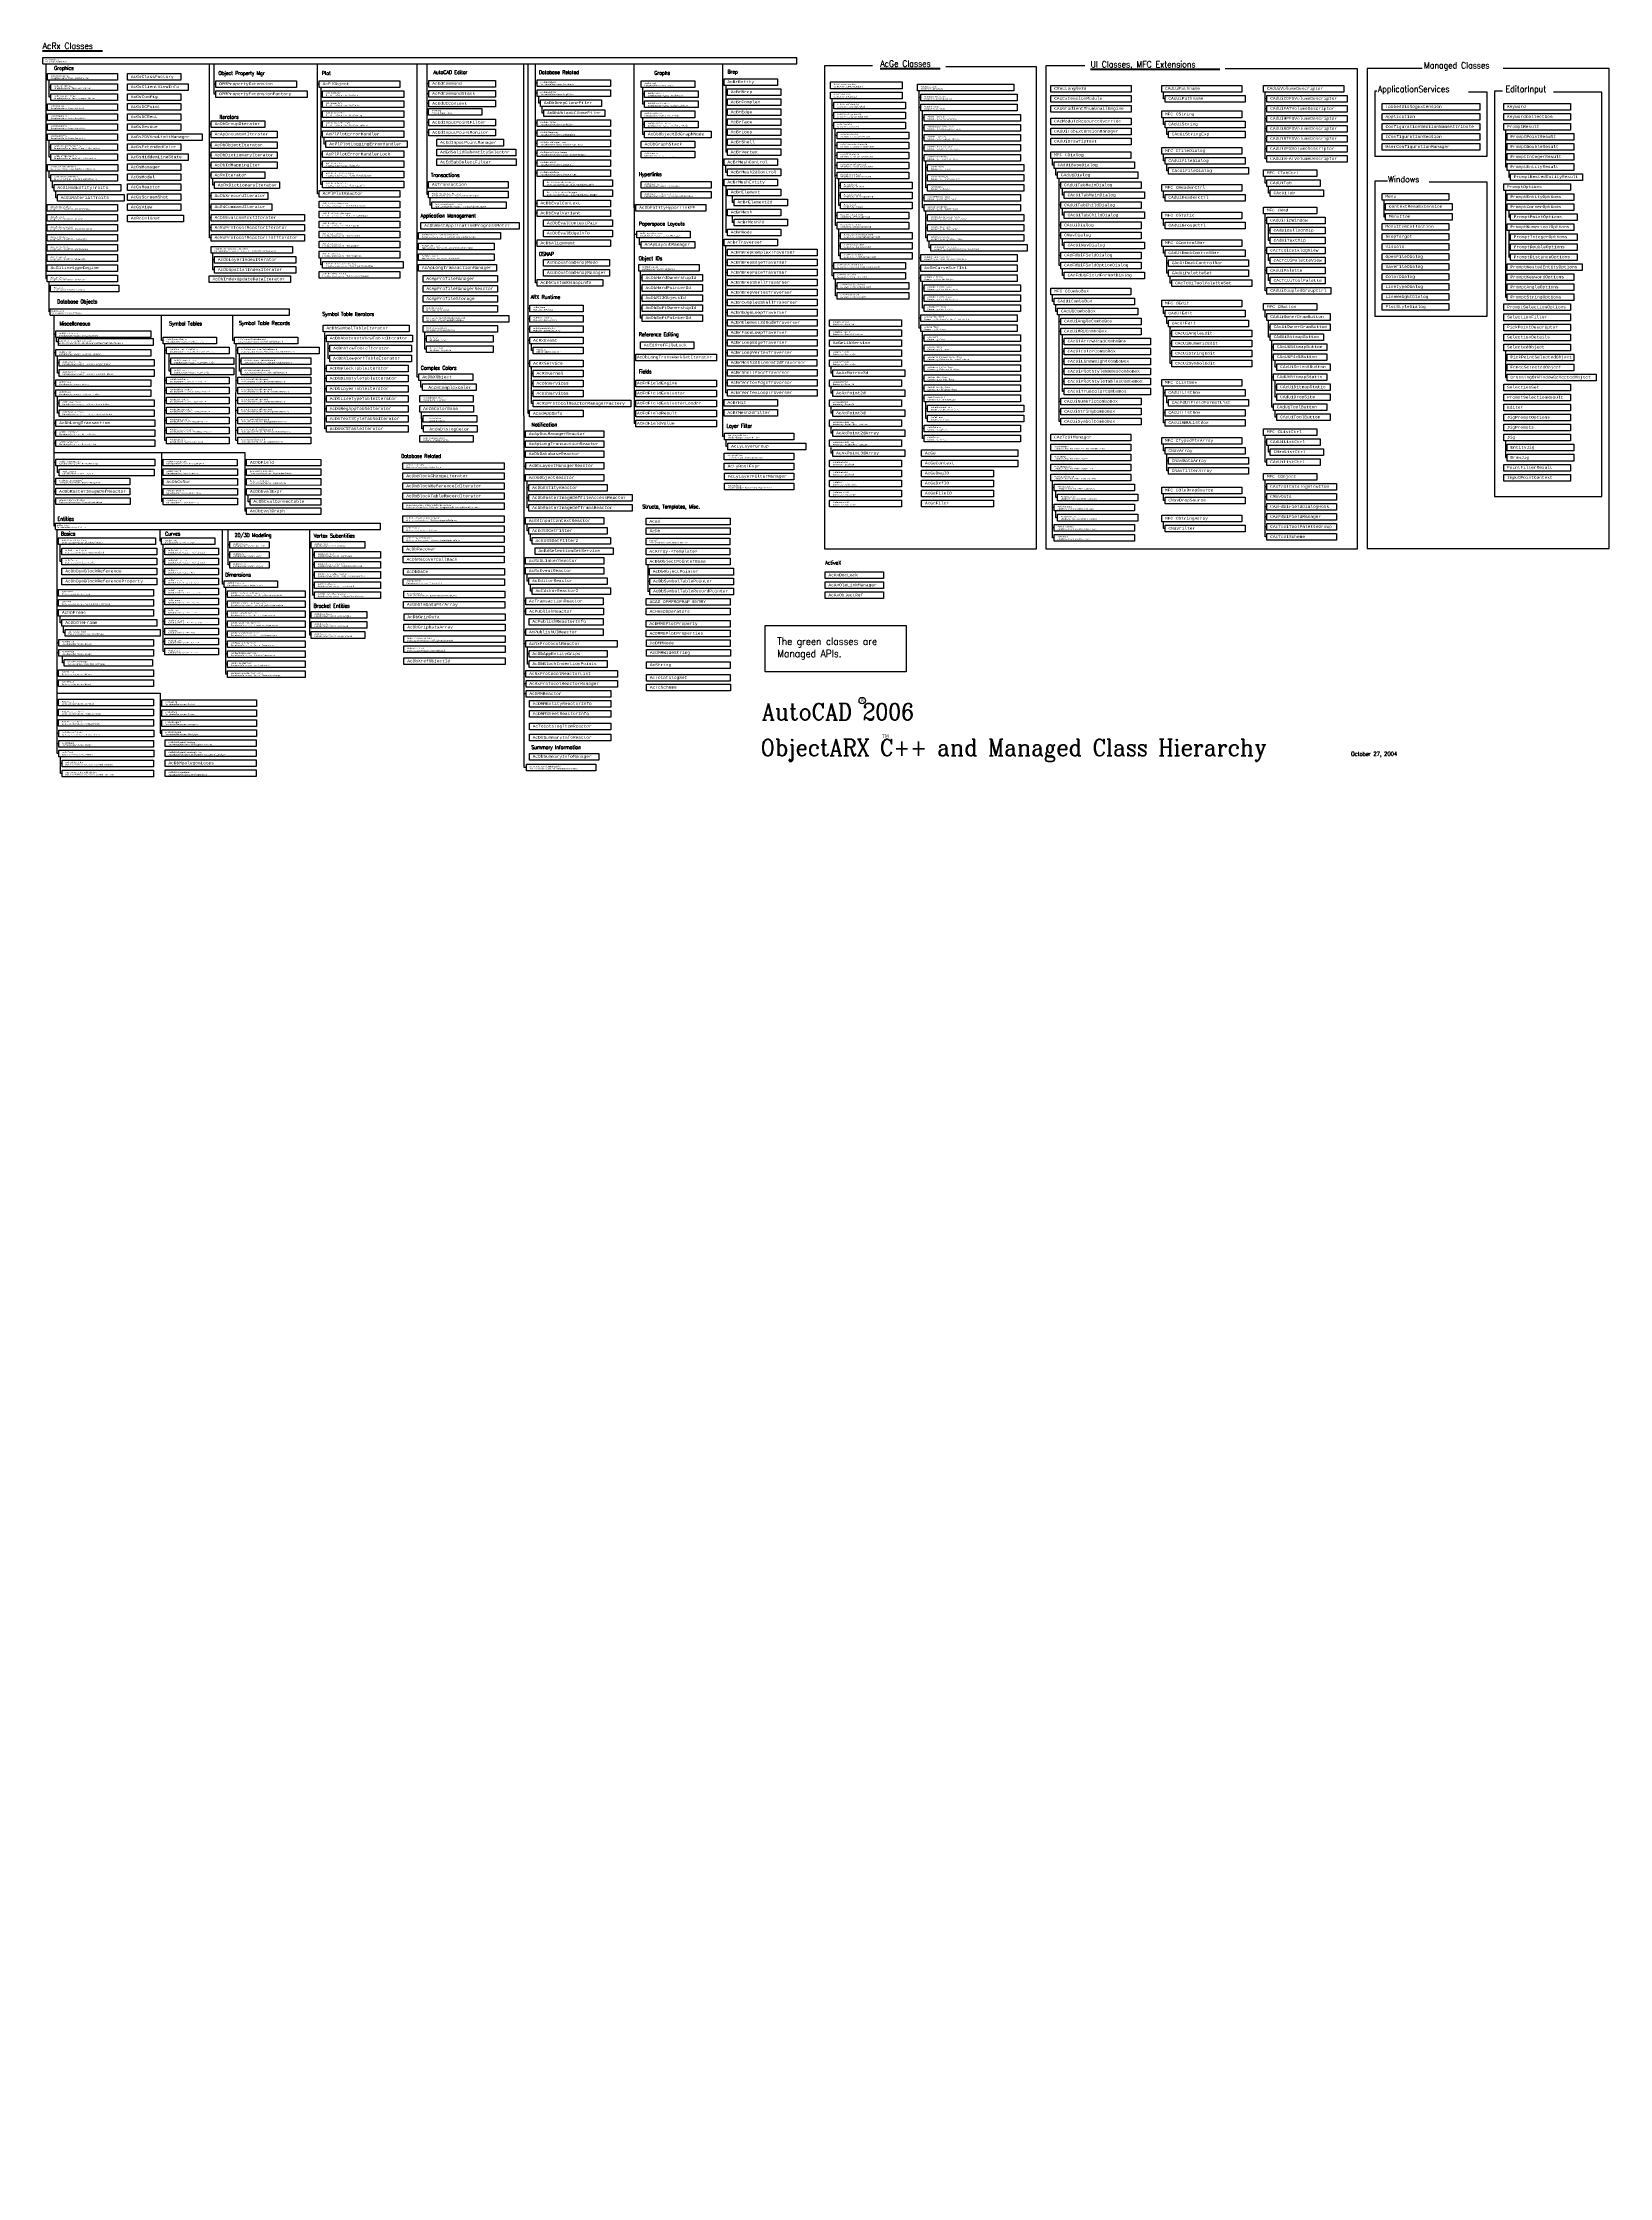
# Model space of a CAD drawing. Extents: x -49 to 186, y -248 to 71.
import ezdxf
from ezdxf.enums import TextEntityAlignment as Align

# ---------------------------------------------------------------- set-up
doc = ezdxf.new("R2010")
doc.units = 0
doc.header["$MEASUREMENT"] = 0
doc.layers.get('0').update_dxf_attribs({"linetype": 'CONTINUOUS'})
doc.styles.add('MINE', font='COUR.TTF')
doc.styles.add('ROMANC', font='romanc.shx', dxfattribs={"width": 0.9})
doc.styles.add('ROMANS', font='romans', dxfattribs={"width": 0.9})
doc.styles.get("Standard").update_dxf_attribs({"font": 'COUR.TTF'})
doc.styles.add('STYLE1', font='TAHOMA.TTF', dxfattribs={"height": 0.18})

msp = doc.modelspace()

# ---------------------------------------------------------------- linework, layer by layer
for p, q in [((-48.62, 70.09), (-39.64, 70.09)), ((-48.62, 69.99), (-39.64, 69.99)), ((-48.58, 68.12), (-48.58, 69.06)), ((-48.58, 69.06), (64.28, 69.05)), ((-48.58, 68.12), (-48.29, 68.12)), ((-48.29, 68.12), (64.28, 68.11)), ((-48.15, 68.12), (-48.16, 35.96)), ((-23.63, 42.06), (-23.62, 68.1)), ((-9.38, 68.12), (-9.38, 68.12)), ((-9.38, 68.12), (-9.38, 68.12)), ((7.46, 21.2), (7.46, 68.11)), ((8.92, 48.53), (8.95, 68.11)), ((23.45, -37.22), (23.41, 68.11)), ((24.06, 23.25), (24.06, 68.12)), ((25.15, 35.32), (25.15, 68.12)), ((39.93, 46.55), (39.94, 68.1)), ((53.14, 68.12), (53.14, 12.32)), ((64.28, 68.11), (64.28, 69.05)), ((76.77, 67.44), (85.72, 67.44)), ((76.77, 67.34), (85.72, 67.34)), ((108.26, 67.33), (127.61, 67.33)), ((108.26, 67.23), (127.61, 67.23)), ((-47.9, 66.13), (-48.15, 66.13)), ((-47.65, 63.13), (-47.65, 65.63)), ((-47.4, 64.63), (-47.65, 64.63)), ((-7.21, 65.06), (-7.46, 65.06)), ((-6.96, 50.06), (-6.95, 64.56)), ((25.4, 65.2), (25.15, 65.2)), ((41.24, 63.54), (41.24, 64.54)), ((53.39, 65.36), (53.14, 65.36)), ((53.64, 64.86), (53.64, 54.86)), ((82.6, 28.54), (82.6, 64.04)), ((-47.9, 61.63), (-48.15, 61.63)), ((-47.4, 63.13), (-47.65, 63.13)), ((-6.71, 63.56), (-6.96, 63.56)), ((-6.71, 62.06), (-6.96, 62.06)), ((9.13, 60.92), (8.94, 60.92)), ((25.4, 63.7), (25.15, 63.7)), ((25.65, 62.22), (25.65, 63.21)), ((25.9, 62.22), (25.65, 62.22)), ((26.15, 60.72), (26.15, 61.71)), ((26.4, 60.72), (26.15, 60.72)), ((41.49, 63.54), (41.24, 63.54)), ((41.24, 62.04), (41.24, 63.54)), ((41.49, 62.04), (41.24, 62.04)), ((53.89, 63.86), (53.64, 63.86)), ((53.89, 62.36), (53.64, 62.36)), ((53.89, 60.86), (53.64, 60.86)), ((69.55, 36.38), (69.55, 62.87)), ((69.8, 61.88), (69.55, 61.88)), ((82.85, 63.04), (82.6, 63.04)), ((82.85, 61.54), (82.6, 61.54)), ((83.1, 46.54), (83.1, 61.04)), ((119.16, 62.88), (119.16, 63.82)), ((119.41, 62.88), (119.16, 62.88)), ((134.4, 62.88), (134.4, 63.82)), ((134.65, 62.88), (134.4, 62.88)), ((134.4, 61.38), (134.4, 62.88)), ((134.65, 61.38), (134.4, 61.38)), ((134.4, 59.88), (134.4, 61.38)), ((-47.9, 60.13), (-48.15, 60.13)), ((-47.9, 58.63), (-48.15, 58.63)), ((-23.38, 59.08), (-23.63, 59.08)), ((-6.71, 60.57), (-6.96, 60.57)), ((-6.71, 59.07), (-6.96, 59.07)), ((-6.71, 57.57), (-6.96, 57.57)), ((25.4, 59.2), (25.15, 59.2)), ((25.4, 57.7), (25.15, 57.7)), ((41.24, 59.04), (41.24, 60.06)), ((41.49, 59.04), (41.24, 59.04)), ((41.24, 57.54), (41.24, 59.04)), ((41.49, 57.54), (41.24, 57.54)), ((53.89, 59.36), (53.64, 59.36)), ((53.89, 57.86), (53.64, 57.86)), ((69.8, 60.38), (69.55, 60.38)), ((69.8, 58.88), (69.55, 58.88)), ((70.05, 43.88), (70.04, 58.37)), ((83.35, 60.04), (83.1, 60.04)), ((83.35, 58.54), (83.1, 58.54)), ((119.16, 59.04), (119.16, 59.98)), ((119.41, 59.04), (119.16, 59.04)), ((119.66, 57.54), (119.66, 58.54)), ((119.91, 57.54), (119.66, 57.54)), ((134.65, 59.88), (134.4, 59.88)), ((134.4, 58.38), (134.4, 59.88)), ((134.65, 58.38), (134.4, 58.38)), ((134.4, 56.88), (134.4, 58.38)), ((-47.9, 57.13), (-48.15, 57.13)), ((-47.65, 54.13), (-47.65, 56.63)), ((-47.4, 55.63), (-47.65, 55.63)), ((-23.38, 55.92), (-23.63, 55.92)), ((-23.38, 54.42), (-23.63, 54.42)), ((-6.71, 54.56), (-6.96, 54.56)), ((25.4, 56.2), (25.15, 56.2)), ((25.4, 54.71), (25.15, 54.71)), ((53.89, 56.36), (53.64, 56.36)), ((53.89, 54.86), (53.64, 54.86)), ((70.3, 57.38), (70.05, 57.38)), ((70.3, 55.88), (70.05, 55.88)), ((70.3, 54.38), (70.05, 54.38)), ((83.35, 57.04), (83.1, 57.04)), ((83.35, 55.54), (83.1, 55.54)), ((119.16, 53.57), (119.16, 54.51)), ((134.65, 56.88), (134.4, 56.88)), ((134.4, 55.38), (134.4, 56.88)), ((134.65, 55.38), (134.4, 55.38)), ((134.4, 53.88), (134.4, 55.38)), ((-47.92, 52.54), (-48.15, 52.54)), ((-47.67, 51.04), (-47.67, 52.04)), ((-47.4, 54.13), (-47.65, 54.13)), ((-23.38, 52.92), (-23.63, 52.92)), ((-23.38, 51.42), (-23.63, 51.42)), ((-6.71, 53.06), (-6.96, 53.06)), ((-6.71, 51.56), (-6.96, 51.56)), ((25.4, 53.21), (25.15, 53.21)), ((25.4, 51.72), (25.15, 51.72)), ((53.39, 53.36), (53.14, 53.36)), ((53.64, 51.86), (53.64, 52.86)), ((53.89, 51.86), (53.64, 51.86)), ((70.3, 52.88), (70.05, 52.88)), ((70.3, 51.38), (70.05, 51.38)), ((83.35, 54.04), (83.1, 54.04)), ((83.6, 49.54), (83.6, 53.53)), ((83.85, 52.54), (83.6, 52.54)), ((102.56, 52.93), (102.56, 53.93)), ((102.81, 52.93), (102.56, 52.93)), ((103.06, 51.43), (103.06, 52.43)), ((103.31, 51.43), (103.06, 51.43)), ((119.41, 53.57), (119.16, 53.57)), ((119.66, 52.07), (119.66, 53.07)), ((119.91, 52.07), (119.66, 52.07)), ((134.65, 53.88), (134.4, 53.88)), ((134.4, 50.24), (134.4, 51.18)), ((-47.42, 51.04), (-47.67, 51.04)), ((-47.17, 49.54), (-47.17, 50.54)), ((-46.92, 49.54), (-47.17, 49.54)), ((-46.67, 48.04), (-46.67, 49.04)), ((-46.42, 48.04), (-46.67, 48.04)), ((-23.38, 48.32), (-23.63, 48.32)), ((-23.13, 49.92), (-23.13, 50.92)), ((-22.88, 49.92), (-23.13, 49.92)), ((-6.71, 50.06), (-6.96, 50.06)), ((9.15, 48.53), (8.92, 48.53)), ((9.15, 50), (8.93, 50)), ((9.4, 46.93), (9.4, 48.03)), ((53.39, 50.36), (53.14, 50.36)), ((53.64, 49.86), (53.64, 42.86)), ((53.89, 48.86), (53.64, 48.86)), ((54.64, 47.36), (54.64, 48.36)), ((70.55, 46.88), (70.55, 50.88)), ((70.8, 49.88), (70.55, 49.88)), ((70.8, 48.38), (70.55, 48.38)), ((83.35, 48.04), (83.1, 48.04)), ((83.85, 51.04), (83.6, 51.04)), ((83.85, 49.54), (83.6, 49.54)), ((103.56, 37.93), (103.56, 50.93)), ((103.56, 49.93), (103.56, 50.86)), ((103.81, 49.93), (103.56, 49.93)), ((104.06, 48.43), (104.06, 49.43)), ((104.31, 48.43), (104.06, 48.43)), ((119.16, 48.06), (119.16, 49.06)), ((119.41, 48.06), (119.16, 48.06)), ((134.65, 50.24), (134.4, 50.24)), ((134.9, 48.74), (134.9, 49.74)), ((135.15, 48.74), (134.9, 48.74)), ((-47.93, 46.54), (-48.16, 46.54)), ((-47.93, 45.04), (-48.16, 45.04)), ((-23.38, 46.67), (-23.63, 46.67)), ((-23.38, 45.06), (-23.63, 45.06)), ((9.65, 46.93), (9.4, 46.93)), ((25.4, 47.22), (25.15, 47.22)), ((25.4, 45.73), (25.15, 45.73)), ((39.93, 47.16), (39.94, 14.27)), ((40.18, 46.55), (39.93, 46.55)), ((53.89, 45.86), (53.64, 45.86)), ((54.89, 47.36), (54.64, 47.36)), ((54.64, 44.36), (54.64, 45.36)), ((70.3, 45.38), (70.05, 45.38)), ((70.8, 46.88), (70.55, 46.88)), ((83.35, 46.54), (83.1, 46.54)), ((83.6, 42.04), (83.6, 46.04)), ((83.85, 45.04), (83.6, 45.04)), ((103.81, 46.93), (103.56, 46.93)), ((104.06, 45.43), (104.06, 46.43)), ((104.31, 45.43), (104.06, 45.43)), ((119.16, 43.9), (119.16, 44.9)), ((134.4, 34.15), (134.4, 45.59)), ((-47.93, 43.54), (-48.16, 43.54)), ((-47.93, 42.04), (-48.16, 42.04)), ((-23.38, 43.56), (-23.63, 43.56)), ((-23.38, 42.06), (-23.63, 42.06)), ((7.66, 42.36), (7.46, 42.36)), ((40.34, 42.58), (39.93, 42.58)), ((40.74, 41.02), (40.74, 42.08)), ((53.89, 42.86), (53.64, 42.86)), ((54.89, 44.36), (54.64, 44.36)), ((70.3, 43.88), (70.05, 43.88)), ((70.55, 39.38), (70.55, 43.38)), ((70.8, 42.38), (70.55, 42.38)), ((83.85, 43.54), (83.6, 43.54)), ((83.85, 42.04), (83.6, 42.04)), ((84.1, 40.54), (84.1, 41.54)), ((103.81, 43.93), (103.56, 43.93)), ((103.81, 42.43), (103.56, 42.43)), ((104.06, 40.93), (104.06, 41.93)), ((119.41, 43.9), (119.16, 43.9)), ((134.65, 44.65), (134.4, 44.65)), ((134.9, 41.65), (134.9, 44.15)), ((135.15, 43.15), (134.9, 43.15)), ((135.15, 41.65), (134.9, 41.65)), ((-47.93, 40.54), (-48.16, 40.54)), ((-47.93, 39.04), (-48.16, 39.04)), ((-23.14, 37.26), (-23.14, 39.76)), ((-22.89, 38.76), (-23.14, 38.76)), ((-6.96, 38.04), (-6.96, 39.04)), ((7.66, 40.74), (7.46, 40.74)), ((7.66, 39.18), (7.46, 39.18)), ((25.4, 41.24), (25.15, 41.24)), ((40.99, 41.02), (40.74, 41.02)), ((53.39, 41.36), (53.14, 41.36)), ((53.64, 18.86), (53.64, 40.86)), ((53.89, 39.86), (53.64, 39.86)), ((53.89, 38.36), (53.64, 38.36)), ((70.8, 40.88), (70.55, 40.88)), ((70.8, 39.38), (70.55, 39.38)), ((82.85, 39.04), (82.6, 39.04)), ((84.35, 40.54), (84.1, 40.54)), ((103.81, 39.43), (103.56, 39.43)), ((104.31, 40.93), (104.06, 40.93)), ((119.16, 39.77), (119.16, 40.71)), ((119.41, 39.77), (119.16, 39.77)), ((119.66, 36.77), (119.66, 39.21)), ((134.65, 40.15), (134.4, 40.15)), ((134.9, 38.65), (134.9, 39.65)), ((135.15, 38.65), (134.9, 38.65)), ((-47.93, 37.54), (-48.16, 37.54)), ((-48.16, 35.96), (-47.93, 35.96)), ((-47.65, 30.98), (-47.65, 35.46)), ((-22.89, 37.26), (-23.14, 37.26)), ((-6.71, 38.04), (-6.96, 38.04)), ((7.66, 37.56), (7.46, 37.56)), ((25.4, 35.32), (25.15, 35.32)), ((40.88, 30.05), (40.88, 37.06)), ((41.13, 36.05), (40.88, 36.05)), ((53.89, 36.86), (53.64, 36.86)), ((53.89, 35.36), (53.64, 35.36)), ((69.8, 37.88), (69.55, 37.88)), ((69.8, 36.38), (69.55, 36.38)), ((70.05, 33.38), (70.05, 35.88)), ((82.85, 37.54), (82.6, 37.54)), ((82.85, 36.04), (82.6, 36.04)), ((83.1, 31.54), (83.09, 35.54)), ((103.81, 37.93), (103.56, 37.93)), ((104.06, 36.43), (104.06, 37.43)), ((104.31, 36.43), (104.06, 36.43)), ((119.91, 38.27), (119.66, 38.27)), ((119.91, 36.77), (119.66, 36.77)), ((120.16, 35.27), (120.16, 36.27)), ((120.41, 35.27), (120.16, 35.27)), ((134.65, 37.15), (134.4, 37.15)), ((134.9, 35.65), (134.9, 36.65)), ((135.15, 35.65), (134.9, 35.65)), ((-47.43, 34.46), (-47.65, 34.46)), ((41.13, 34.55), (40.88, 34.55)), ((41.13, 33.05), (40.88, 33.05)), ((53.89, 33.86), (53.64, 33.86)), ((53.89, 32.36), (53.64, 32.36)), ((70.3, 34.88), (70.05, 34.88)), ((70.3, 33.38), (70.05, 33.38)), ((83.35, 34.54), (83.1, 34.54)), ((83.35, 33.04), (83.1, 33.04)), ((102.56, 32.55), (102.56, 33.55)), ((102.81, 32.55), (102.56, 32.55)), ((103.06, 31.05), (103.06, 31.99)), ((134.65, 34.15), (134.4, 34.15)), ((-47.5, 30.98), (-47.65, 30.98)), ((-47.5, 31.45), (-11.68, 31.45)), ((-47.5, 30.51), (-47.5, 31.45)), ((-47.5, 30.51), (-11.68, 30.51)), ((-46.89, -1.1), (-46.88, 30.48)), ((-31.05, 30.51), (-30.76, 30.51)), ((-30.83, 26.71), (-30.83, 30.51)), ((-20.17, 26.71), (-20.17, 30.51)), ((-11.68, 30.51), (-11.68, 31.45)), ((24.31, 31.5), (24.06, 31.5)), ((24.31, 29.95), (24.06, 29.95)), ((41.13, 31.55), (40.88, 31.55)), ((41.13, 30.05), (40.88, 30.05)), ((53.89, 30.86), (53.64, 30.86)), ((53.89, 29.36), (53.64, 29.36)), ((82.85, 30.04), (82.6, 30.04)), ((83.35, 31.54), (83.1, 31.54)), ((103.31, 31.05), (103.06, 31.05)), ((103.56, 14.55), (103.56, 30.55)), ((103.81, 29.55), (103.56, 29.55)), ((119.16, 30.74), (119.16, 31.74)), ((119.41, 30.74), (119.16, 30.74)), ((119.66, 29.24), (119.66, 30.18)), ((119.91, 29.24), (119.66, 29.24)), ((134.4, 30.21), (134.4, 31.21)), ((134.65, 30.21), (134.4, 30.21)), ((134.9, 27.21), (134.9, 29.65)), ((-46.64, 27.62), (-46.88, 27.62)), ((-46.55, 26.47), (-46.54, 27.09)), ((-46.26, 26.47), (-46.55, 26.47)), ((-30.58, 26.71), (-30.83, 26.71)), ((-30.33, 11.71), (-30.33, 26.21)), ((-19.92, 26.71), (-20.17, 26.71)), ((-19.68, 11.71), (-19.67, 26.21)), ((-6.39, 13.46), (-6.39, 27.86)), ((-6.14, 27), (-6.39, 27)), ((-5.89, 24), (-5.89, 26.35)), ((24.31, 28.37), (24.06, 28.37)), ((24.31, 26.68), (24.06, 26.68)), ((24.56, 25.18), (24.56, 26.18)), ((53.89, 27.86), (53.64, 27.86)), ((53.89, 26.36), (53.64, 26.36)), ((82.85, 28.54), (82.6, 28.54)), ((83.1, 12.04), (83.1, 28.03)), ((83.35, 27.04), (83.1, 27.04)), ((103.81, 28.05), (103.56, 28.05)), ((104.06, 19.05), (104.06, 27.55)), ((104.31, 26.55), (104.06, 26.55)), ((120.16, 23.24), (120.16, 28.74)), ((120.41, 27.74), (120.16, 27.74)), ((120.41, 26.24), (120.16, 26.24)), ((135.15, 28.71), (134.9, 28.71)), ((135.15, 27.21), (134.9, 27.21)), ((135.4, 16.71), (135.4, 26.71)), ((135.65, 25.71), (135.4, 25.71)), ((-46.64, 24.83), (-46.89, 24.83)), ((-46.39, 21.83), (-46.39, 24.33)), ((-46.14, 23.33), (-46.39, 23.33)), ((-30.08, 25.21), (-30.33, 25.21)), ((-29.67, 22.08), (-29.67, 24.71)), ((-29.42, 23.58), (-29.67, 23.58)), ((-19.42, 25.21), (-19.67, 25.21)), ((-19.17, 22.08), (-19.17, 24.71)), ((-18.92, 23.58), (-19.17, 23.58)), ((-6.14, 22.5), (-6.39, 22.5)), ((-5.64, 25.5), (-5.89, 25.5)), ((-5.64, 24), (-5.89, 24)), ((24.31, 23.25), (24.06, 23.25)), ((24.07, 15.76), (24.06, 23.25)), ((24.81, 25.18), (24.56, 25.18)), ((24.56, 17.25), (24.56, 22.75)), ((25.06, 24.68), (25.06, 24.68)), ((40.19, 24.16), (39.94, 24.16)), ((53.89, 24.86), (53.64, 24.86)), ((53.89, 23.36), (53.64, 23.36)), ((69.42, 21.81), (69.42, 22.7)), ((83.35, 25.54), (83.1, 25.54)), ((83.35, 24.04), (83.1, 24.04)), ((83.35, 22.54), (83.1, 22.54)), ((104.31, 25.05), (104.06, 25.05)), ((104.31, 23.55), (104.06, 23.55)), ((120.41, 24.74), (120.16, 24.74)), ((120.41, 23.24), (120.16, 23.24)), ((135.65, 24.21), (135.4, 24.21)), ((135.9, 22.71), (135.9, 23.65)), ((136.15, 22.71), (135.9, 22.71)), ((-46.64, 20.33), (-46.89, 20.33)), ((-46.14, 21.83), (-46.39, 21.83)), ((-30.08, 20.71), (-30.33, 20.71)), ((-30.08, 19.21), (-30.33, 19.21)), ((-29.42, 22.08), (-29.67, 22.08)), ((-19.42, 20.71), (-19.67, 20.71)), ((-19.42, 19.21), (-19.67, 19.21)), ((-18.92, 22.08), (-19.17, 22.08)), ((-6.14, 21), (-6.39, 21)), ((-6.14, 19.46), (-6.39, 19.46)), ((7.72, 21.2), (7.46, 21.2)), ((7.97, 19.7), (7.97, 20.7)), ((8.22, 19.7), (7.97, 19.7)), ((24.81, 21.75), (24.56, 21.75)), ((24.81, 20.25), (24.56, 20.25)), ((25.06, 21.25), (25.06, 21.25)), ((40.19, 20.27), (39.94, 20.27)), ((53.89, 21.86), (53.64, 21.86)), ((53.89, 20.36), (53.64, 20.36)), ((69.67, 21.81), (69.42, 21.81)), ((69.42, 18.81), (69.42, 19.81)), ((83.35, 21.04), (83.1, 21.04)), ((83.35, 19.54), (83.1, 19.54)), ((104.31, 22.05), (104.06, 22.05)), ((104.31, 20.55), (104.06, 20.55)), ((119.16, 14.37), (119.16, 19.8)), ((135.65, 21.21), (135.4, 21.21)), ((135.9, 18.21), (135.9, 20.71)), ((136.15, 19.71), (135.9, 19.71)), ((-46.64, 18.83), (-46.89, 18.83)), ((-46.39, 15.83), (-46.39, 18.33)), ((-46.14, 17.33), (-46.39, 17.33)), ((-30.08, 17.71), (-30.33, 17.71)), ((-30.08, 16.21), (-30.33, 16.21)), ((-19.42, 17.71), (-19.67, 17.71)), ((-19.42, 16.21), (-19.67, 16.21)), ((-6.14, 17.96), (-6.39, 17.96)), ((-6.14, 16.46), (-6.39, 16.46)), ((24.81, 18.75), (24.56, 18.75)), ((24.81, 17.25), (24.56, 17.25)), ((40.19, 18.77), (39.94, 18.77)), ((40.19, 17.27), (39.94, 17.27)), ((53.39, 17.36), (53.14, 17.36)), ((53.89, 18.86), (53.64, 18.86)), ((69.67, 18.81), (69.42, 18.81)), ((69.42, 15.81), (69.42, 16.7)), ((83.35, 18.04), (83.1, 18.04)), ((83.6, 15.04), (83.6, 17.53)), ((83.85, 16.54), (83.6, 16.54)), ((103.81, 17.55), (103.56, 17.55)), ((103.81, 16.05), (103.56, 16.05)), ((104.31, 19.05), (104.06, 19.05)), ((119.41, 18.87), (119.16, 18.87)), ((119.66, 17.37), (119.66, 18.37)), ((119.91, 17.37), (119.66, 17.37)), ((135.65, 16.71), (135.4, 16.71)), ((136.15, 18.21), (135.9, 18.21)), ((135.9, 15.21), (135.9, 16.21)), ((-46.64, 14.33), (-46.89, 14.33)), ((-46.64, 12.83), (-46.89, 12.83)), ((-46.14, 15.83), (-46.39, 15.83)), ((-30.08, 14.71), (-30.33, 14.71)), ((-30.08, 13.21), (-30.33, 13.21)), ((-19.42, 14.71), (-19.67, 14.71)), ((-19.42, 13.21), (-19.67, 13.21)), ((-6.14, 14.96), (-6.39, 14.96)), ((-6.14, 13.46), (-6.39, 13.46)), ((8.09, 14.96), (8.09, 15.96)), ((8.34, 14.96), (8.09, 14.96)), ((8.13, 13.46), (8.13, 14.96)), ((8.38, 13.46), (8.13, 13.46)), ((24.28, 15.75), (24.07, 15.75)), ((40.19, 15.77), (39.94, 15.77)), ((40.19, 14.27), (39.94, 14.27)), ((69.67, 15.81), (69.42, 15.81)), ((69.42, 12.81), (69.42, 13.7)), ((69.67, 12.81), (69.42, 12.81)), ((83.35, 13.54), (83.1, 13.54)), ((83.85, 15.04), (83.6, 15.04)), ((103.81, 14.55), (103.56, 14.55)), ((119.41, 15.87), (119.16, 15.87)), ((119.41, 14.37), (119.16, 14.37)), ((136.15, 15.21), (135.9, 15.21)), ((-46.64, 11.33), (-46.89, 11.33)), ((-46.88, 9.92), (-18.33, 9.92)), ((-30.83, 9.92), (-30.83, 2.6)), ((-30.08, 11.71), (-30.33, 11.71)), ((-19.42, 11.71), (-19.67, 11.71)), ((-18.33, 9.92), (-18.33, 1.15)), ((23.66, 12.7), (23.41, 12.7)), ((23.66, 11.2), (23.41, 11.2)), ((23.66, 9.7), (23.41, 9.7)), ((53.44, 12.32), (53.14, 12.32)), ((53.7, 10.83), (53.7, 11.83)), ((53.95, 10.83), (53.7, 10.83)), ((69.42, 9.81), (69.42, 10.7)), ((69.67, 9.81), (69.42, 9.81)), ((83.35, 12.04), (83.1, 12.04)), ((119.16, 10.18), (119.16, 11.12)), ((119.41, 10.18), (119.16, 10.18)), ((119.66, 7.18), (119.66, 9.68)), ((134.4, 11.49), (134.4, 12.43)), ((134.65, 11.49), (134.4, 11.49)), ((134.4, 8.49), (134.4, 11.49)), ((134.9, 9.99), (134.9, 10.99)), ((135.15, 9.99), (134.9, 9.99)), ((-46.64, 8.43), (-46.89, 8.43)), ((-46.39, 6.93), (-46.39, 7.93)), ((-46.14, 6.93), (-46.39, 6.93)), ((-30.58, 6.98), (-30.83, 6.98)), ((-30.58, 8.43), (-30.81, 8.43)), ((-18.08, 6.98), (-18.33, 6.98)), ((-18.08, 8.43), (-18.31, 8.43)), ((23.44, 7.91), (23.71, 7.91)), ((23.95, 7.43), (23.7, 7.43)), ((119.91, 8.68), (119.66, 8.68)), ((119.91, 7.18), (119.66, 7.18)), ((134.65, 8.49), (134.4, 8.49)), ((-46.66, 5.58), (-46.89, 5.58)), ((-46.66, 4.08), (-46.89, 4.08)), ((-30.58, 5.52), (-30.83, 5.52)), ((-30.58, 4.06), (-30.83, 4.06)), ((-18.08, 5.52), (-18.33, 5.52)), ((-18.08, 4.06), (-18.33, 4.06)), ((-17.83, 2.57), (-17.83, 3.56)), ((23.66, 6.14), (23.41, 6.14)), ((23.91, 1.64), (23.91, 5.64)), ((24.16, 4.64), (23.91, 4.64)), ((102.56, 4.68), (102.56, 5.62)), ((102.56, -2.82), (102.56, 4.68)), ((102.81, 4.68), (102.56, 4.68)), ((103.06, 3.18), (103.06, 4.18)), ((119.16, 2.76), (119.16, 3.7)), ((134.4, -2.7), (134.4, 5.74)), ((134.65, 4.8), (134.4, 4.8)), ((134.65, 3.3), (134.4, 3.3)), ((-46.63, 2.64), (-46.86, 2.64)), ((-30.58, 2.6), (-30.83, 2.6)), ((-18.08, 1.15), (-18.33, 1.15)), ((-17.58, 2.57), (-17.83, 2.57)), ((24.16, 3.14), (23.91, 3.14)), ((24.16, 1.64), (23.91, 1.64)), ((102.81, 1.68), (102.56, 1.68)), ((103.31, 3.18), (103.06, 3.18)), ((103.06, 0.18), (103.06, 1.18)), ((103.31, 0.18), (103.06, 0.18)), ((119.41, 2.76), (119.16, 2.76)), ((134.65, 1.8), (134.4, 1.8)), ((134.65, 0.3), (134.4, 0.3)), ((-46.7, -1.1), (-46.89, -1.1)), ((-46.7, -0.63), (1.98, -0.64)), ((-46.7, -1.57), (-46.7, -0.63)), ((-46.7, -1.57), (-46.46, -1.57)), ((-46.46, -1.57), (1.98, -1.57)), ((-46.46, -35.11), (-46.46, -1.57)), ((-31.04, -3.36), (-31.04, -1.57)), ((-21.69, -9.75), (-21.69, -1.57)), ((-20.83, -6.9), (-20.83, -1.57)), ((-19.35, -1.57), (-19.35, -1.57)), ((-8.63, -17.38), (-8.64, -1.58)), ((1.98, -1.57), (1.98, -0.64)), ((23.66, -0.3), (23.41, -0.3)), ((102.81, -1.32), (102.56, -1.32)), ((102.81, -2.82), (102.56, -2.82)), ((119.16, -1.45), (119.16, -0.52)), ((119.41, -1.45), (119.16, -1.45)), ((134.65, -1.2), (134.4, -1.2)), ((134.65, -2.7), (134.4, -2.7)), ((-46.23, -3.36), (-46.46, -3.36)), ((-45.98, -6.36), (-45.98, -3.86)), ((-45.73, -4.86), (-45.98, -4.86)), ((-45.73, -6.36), (-45.98, -6.36)), ((-30.82, -3.36), (-31.04, -3.36)), ((-30.57, -19.86), (-30.57, -3.86)), ((-30.32, -4.86), (-30.57, -4.86)), ((-30.32, -6.36), (-30.57, -6.36)), ((-20.59, -3.9), (-20.83, -3.9)), ((-20.59, -5.4), (-20.83, -5.4)), ((-8.41, -3.9), (-8.64, -3.9)), ((-8.16, -11.4), (-8.16, -4.4)), ((-7.91, -5.4), (-8.16, -5.4)), ((23.66, -6.3), (23.41, -6.3)), ((-30.32, -7.86), (-30.57, -7.86)), ((-30.32, -9.36), (-30.57, -9.36)), ((-20.59, -6.9), (-20.83, -6.9)), ((-7.91, -6.9), (-8.16, -6.9)), ((-7.91, -8.4), (-8.16, -8.4)), ((23.66, -7.8), (23.41, -7.8)), ((23.91, -9.3), (23.91, -8.3)), ((41.97, -6.9), (42, -10.85)), ((42.22, -7.9), (41.97, -7.9)), ((42.26, -9.35), (42, -9.35)), ((-46.23, -11.06), (-46.46, -11.06)), ((-46.23, -12.56), (-46.46, -12.56)), ((-30.32, -10.86), (-30.57, -10.86)), ((-30.32, -12.36), (-30.57, -12.36)), ((-21.44, -9.75), (-21.69, -9.75)), ((-21.19, -23.25), (-21.19, -10.25)), ((-20.94, -11.25), (-21.19, -11.25)), ((-20.94, -12.75), (-21.19, -12.75)), ((-7.91, -9.9), (-8.16, -9.9)), ((-7.91, -11.4), (-8.16, -11.4)), ((23.69, -12.34), (23.44, -12.34)), ((42.26, -10.85), (42, -10.85)), ((-46.23, -14.06), (-46.46, -14.06)), ((-45.98, -15.56), (-45.98, -14.56)), ((-45.73, -15.56), (-45.98, -15.56)), ((-30.32, -13.86), (-30.57, -13.86)), ((-30.32, -15.36), (-30.57, -15.36)), ((-20.94, -14.25), (-21.19, -14.25)), ((-20.94, -15.75), (-21.19, -15.75)), ((-8.41, -14.38), (-8.63, -14.38)), ((-8.41, -15.88), (-8.63, -15.88)), ((23.72, -13.88), (23.47, -13.88)), ((-46.21, -18.53), (-46.46, -18.53)), ((-45.48, -17.06), (-45.48, -16.06)), ((-45.23, -17.06), (-45.48, -17.06)), ((-30.32, -16.86), (-30.57, -16.86)), ((-30.32, -18.36), (-30.57, -18.36)), ((-20.94, -17.25), (-21.19, -17.25)), ((-20.94, -18.75), (-21.19, -18.75)), ((-8.41, -17.38), (-8.63, -17.38)), ((23.69, -16.96), (23.44, -16.96)), ((23.69, -18.72), (23.44, -18.72)), ((-46.21, -20.03), (-46.46, -20.03)), ((-45.67, -21.54), (-45.67, -20.59)), ((-45.42, -21.54), (-45.67, -21.54)), ((-30.32, -19.86), (-30.57, -19.86)), ((-20.94, -20.25), (-21.19, -20.25)), ((-20.94, -21.75), (-21.19, -21.75)), ((-46.23, -23.08), (-46.46, -23.08)), ((-46.23, -24.58), (-46.46, -24.58)), ((-20.94, -23.25), (-21.19, -23.25)), ((23.72, -23.2), (23.47, -23.2)), ((23.74, -24.69), (23.49, -24.69)), ((-46.46, -26.06), (-31.04, -26.06)), ((-46.23, -27.5), (-46.46, -27.5)), ((-31.04, -26.06), (-31.04, -32.08)), ((-31.04, -27.58), (-30.79, -27.58)), ((23.74, -26.19), (23.49, -26.19)), ((-46.23, -29), (-46.46, -29)), ((-46.23, -30.5), (-46.46, -30.5)), ((-31.04, -29.08), (-30.79, -29.08)), ((-31.04, -30.58), (-30.79, -30.58)), ((-46.18, -32.11), (-46.46, -32.11)), ((-46.21, -33.68), (-46.46, -33.68)), ((-46.18, -35.11), (-46.46, -35.11)), ((-45.93, -32.61), (-45.93, -32.61)), ((-45.93, -32.61), (-45.93, -32.61)), ((-31.04, -32.08), (-30.79, -32.08)), ((-45.93, -38.11), (-45.93, -35.61)), ((-45.68, -36.61), (-45.93, -36.61)), ((-45.68, -38.11), (-45.93, -38.11)), ((23.79, -37.22), (23.45, -37.22))]:
    msp.add_line(p, q)
at = {"color": 7}
for p, q in [((-22.95, 63.56), (-22.95, 68.12)), ((-7.46, 48.66), (-7.46, 68.12)), ((-22.7, 65.06), (-22.95, 65.06)), ((9.2, 65.11), (8.94, 65.11)), ((-22.7, 63.56), (-22.95, 63.56)), ((9.2, 63.61), (8.94, 63.61)), ((9.2, 62.14), (8.94, 62.14)), ((9.45, 63.11), (9.45, 63.11)), ((-23.38, 57.53), (-23.63, 57.53)), ((9.2, 57.8), (8.93, 57.8)), ((9.2, 59.3), (8.94, 59.3)), ((-6.46, 56.07), (-6.46, 57.07)), ((-6.21, 56.07), (-6.46, 56.07)), ((-7.21, 48.66), (-7.46, 48.66)), ((8.57, 25.42), (8.57, 27.92)), ((8.82, 26.92), (8.57, 26.92)), ((8.82, 25.42), (8.57, 25.42)), ((23.91, -1.8), (23.91, -0.8)), ((24.16, -1.8), (23.91, -1.8)), ((24.41, -3.3), (24.41, -2.3)), ((24.66, -3.3), (24.41, -3.3)), ((24.16, -9.3), (23.91, -9.3)), ((24.41, -10.8), (24.41, -9.8)), ((24.66, -10.8), (24.41, -10.8)), ((23.94, -21.72), (23.94, -19.22)), ((24.19, -20.22), (23.94, -20.22)), ((24.19, -21.72), (23.94, -21.72))]:
    msp.add_line(p, q, dxfattribs=at)
at = {"color": 3}
for points in [[(75.63, 67.78), (68.43, 67.78), (68.43, -4.5), (100.17, -4.5), (100.17, 67.63), (86.57, 67.63)], [(107.41, 67.78), (101.56, 67.78), (101.56, -4.5), (148.21, -4.5), (148.21, 67.33), (128.4, 67.33)], [(157.89, 67.41), (149.65, 67.41), (149.65, -4.42), (185.92, -4.42), (185.92, 67.4), (170.01, 67.41)], [(151.13, 64.03), (150.79, 64.03), (150.79, 54.29), (167.63, 54.29), (167.63, 63.88), (164.86, 63.88)], [(169.95, 64.03), (168.72, 64.03), (168.72, 3.35), (184.82, 3.35), (184.82, 63.88), (177.54, 63.88)], [(152.73, 50.54), (150.79, 50.54), (150.79, 30.35), (167.63, 30.35), (167.63, 50.39), (158.95, 50.39)]]:
    msp.add_lwpolyline(points, dxfattribs=at)
for points in [[(-47.9, 66.63), (-37.41, 66.63), (-37.41, 65.63), (-47.9, 65.63)], [(-47.4, 65.13), (-37.41, 65.13), (-37.41, 64.13), (-47.4, 64.13)], [(25.4, 65.7), (36.39, 65.7), (36.39, 64.7), (25.4, 64.7)], [(25.4, 64.2), (36.39, 64.2), (36.39, 63.2), (25.4, 63.2)], [(40.99, 65.54), (48.99, 65.54), (48.99, 64.54), (40.99, 64.54)], [(41.49, 64.04), (49.49, 64.04), (49.49, 63.04), (41.49, 63.04)], [(53.39, 65.86), (61.39, 65.86), (61.39, 64.86), (53.39, 64.86)], [(53.89, 64.36), (61.89, 64.36), (61.89, 63.36), (53.89, 63.36)], [(69.3, 65.38), (80.07, 65.38), (80.07, 64.38), (69.3, 64.38)], [(82.35, 65.04), (96.75, 65.04), (96.75, 64.04), (82.35, 64.04)], [(102.31, 64.88), (114.36, 64.88), (114.36, 63.88), (102.31, 63.88)], [(118.91, 64.88), (130.91, 64.88), (130.91, 63.88), (118.91, 63.88)], [(134.15, 64.88), (146.15, 64.88), (146.15, 63.88), (134.15, 63.88)], [(-47.9, 62.13), (-37.41, 62.13), (-37.41, 61.13), (-47.9, 61.13)], [(-47.4, 63.63), (-37.41, 63.63), (-37.41, 62.63), (-47.4, 62.63)], [(25.9, 62.72), (35.03, 62.72), (35.03, 61.72), (25.9, 61.72)], [(26.4, 61.22), (35.53, 61.22), (35.53, 60.22), (26.4, 60.22)], [(40.99, 61.04), (48.99, 61.04), (48.99, 60.04), (40.99, 60.04)], [(41.49, 62.54), (49.49, 62.54), (49.49, 61.54), (41.49, 61.54)], [(53.89, 62.86), (61.89, 62.86), (61.89, 61.86), (53.89, 61.86)], [(53.89, 61.36), (61.89, 61.36), (61.89, 60.36), (53.89, 60.36)], [(69.3, 63.88), (80.07, 63.88), (80.07, 62.88), (69.3, 62.88)], [(69.8, 62.38), (80.57, 62.38), (80.57, 61.38), (69.8, 61.38)], [(69.8, 60.88), (80.57, 60.88), (80.57, 59.88), (69.8, 59.88)], [(82.85, 63.54), (97.25, 63.54), (97.25, 62.54), (82.85, 62.54)], [(82.85, 62.04), (97.25, 62.04), (97.25, 61.04), (82.85, 61.04)], [(102.31, 63.38), (114.36, 63.38), (114.36, 62.38), (102.31, 62.38)], [(102.31, 61.88), (114.36, 61.88), (114.36, 60.88), (102.31, 60.88)], [(118.91, 61.04), (130.91, 61.04), (130.91, 60.04), (118.91, 60.04)], [(119.41, 63.38), (131.41, 63.38), (131.41, 62.38), (119.41, 62.38)], [(134.65, 63.38), (146.65, 63.38), (146.65, 62.38), (134.65, 62.38)], [(134.65, 61.88), (146.65, 61.88), (146.65, 60.88), (134.65, 60.88)], [(151.91, 62.16), (166.52, 62.16), (166.52, 61.16), (151.91, 61.16)], [(170.11, 62.16), (180.11, 62.16), (180.11, 61.16), (170.11, 61.16)], [(-47.9, 60.63), (-37.41, 60.63), (-37.41, 59.63), (-47.9, 59.63)], [(-47.9, 59.13), (-37.41, 59.13), (-37.41, 58.13), (-47.9, 58.13)], [(-47.9, 57.63), (-37.41, 57.63), (-37.41, 56.63), (-47.9, 56.63)], [(-23.38, 59.58), (-15.38, 59.58), (-15.38, 58.58), (-23.38, 58.58)], [(25.4, 59.7), (36.39, 59.7), (36.39, 58.7), (25.4, 58.7)], [(25.4, 58.2), (36.39, 58.2), (36.39, 57.2), (25.4, 57.2)], [(41.49, 59.54), (49.49, 59.54), (49.49, 58.54), (41.49, 58.54)], [(41.49, 58.04), (51.44, 58.04), (51.44, 57.04), (41.49, 57.04)], [(53.89, 59.86), (61.89, 59.86), (61.89, 58.86), (53.89, 58.86)], [(53.89, 58.36), (61.89, 58.36), (61.89, 57.36), (53.89, 57.36)], [(69.8, 59.38), (80.57, 59.38), (80.57, 58.38), (69.8, 58.38)], [(70.3, 57.88), (81.07, 57.88), (81.07, 56.88), (70.3, 56.88)], [(83.35, 60.54), (97.75, 60.54), (97.75, 59.54), (83.35, 59.54)], [(83.35, 59.04), (97.75, 59.04), (97.75, 58.04), (83.35, 58.04)], [(83.35, 57.54), (97.75, 57.54), (97.75, 56.54), (83.35, 56.54)], [(102.31, 59.97), (114.36, 59.97), (114.36, 58.97), (102.31, 58.97)], [(102.31, 58.47), (114.36, 58.47), (114.36, 57.47), (102.31, 57.47)], [(119.41, 59.54), (131.41, 59.54), (131.41, 58.54), (119.41, 58.54)], [(119.91, 58.04), (131.41, 58.04), (131.41, 57.04), (119.91, 57.04)], [(134.65, 60.38), (146.65, 60.38), (146.65, 59.38), (134.65, 59.38)], [(134.65, 58.88), (146.65, 58.88), (146.65, 57.88), (134.65, 57.88)], [(151.91, 60.66), (166.52, 60.66), (166.52, 59.66), (151.91, 59.66)], [(151.91, 59.16), (166.52, 59.16), (166.52, 58.16), (151.91, 58.16)], [(151.91, 57.66), (166.52, 57.66), (166.52, 56.66), (151.91, 56.66)], [(170.11, 60.66), (180.11, 60.66), (180.11, 59.66), (170.11, 59.66)], [(170.11, 59.16), (180.11, 59.16), (180.11, 58.16), (170.11, 58.16)], [(170.61, 57.66), (180.61, 57.66), (180.61, 56.66), (170.61, 56.66)], [(-47.4, 56.13), (-37.41, 56.13), (-37.41, 55.13), (-47.4, 55.13)], [(-47.4, 54.63), (-37.41, 54.63), (-37.41, 53.63), (-47.4, 53.63)], [(-23.38, 56.42), (-13.49, 56.42), (-13.49, 55.42), (-23.38, 55.42)], [(-23.38, 54.92), (-13.49, 54.92), (-13.49, 53.92), (-23.38, 53.92)], [(25.4, 56.7), (36.39, 56.7), (36.39, 55.7), (25.4, 55.7)], [(25.4, 55.21), (36.39, 55.21), (36.39, 54.21), (25.4, 54.21)], [(40.99, 56.54), (48.99, 56.54), (48.99, 55.54), (40.99, 55.54)], [(40.99, 55.04), (48.99, 55.04), (48.99, 54.04), (40.99, 54.04)], [(53.89, 56.86), (61.89, 56.86), (61.89, 55.86), (53.89, 55.86)], [(53.89, 55.36), (61.89, 55.36), (61.89, 54.36), (53.89, 54.36)], [(70.3, 56.38), (81.07, 56.38), (81.07, 55.38), (70.3, 55.38)], [(70.3, 54.88), (81.07, 54.88), (81.07, 53.88), (70.3, 53.88)], [(83.35, 56.04), (97.75, 56.04), (97.75, 55.04), (83.35, 55.04)], [(83.35, 54.54), (97.75, 54.54), (97.75, 53.54), (83.35, 53.54)], [(102.31, 56.97), (114.36, 56.97), (114.36, 55.97), (102.31, 55.97)], [(102.31, 54.93), (114.31, 54.93), (114.31, 53.93), (102.31, 53.93)], [(118.91, 55.57), (130.91, 55.57), (130.91, 54.57), (118.91, 54.57)], [(134.65, 57.38), (146.65, 57.38), (146.65, 56.38), (134.65, 56.38)], [(134.65, 55.88), (146.65, 55.88), (146.65, 54.88), (134.65, 54.88)], [(134.65, 54.38), (146.65, 54.38), (146.65, 53.38), (134.65, 53.38)], [(151.91, 56.16), (166.52, 56.16), (166.52, 55.16), (151.91, 55.16)], [(170.61, 56.16), (180.61, 56.16), (180.61, 55.16), (170.61, 55.16)], [(170.61, 54.66), (180.61, 54.66), (180.61, 53.66), (170.61, 53.66)], [(-47.92, 53.04), (-37.38, 53.04), (-37.38, 52.04), (-47.92, 52.04)], [(-47.42, 51.54), (-37.43, 51.54), (-37.43, 50.54), (-47.42, 50.54)], [(-23.38, 53.42), (-13.49, 53.42), (-13.49, 52.42), (-23.38, 52.42)], [(-23.38, 51.92), (-15.38, 51.92), (-15.38, 50.92), (-23.38, 50.92)], [(25.4, 53.71), (36.39, 53.71), (36.39, 52.71), (25.4, 52.71)], [(25.4, 52.22), (36.39, 52.22), (36.39, 51.22), (25.4, 51.22)], [(53.39, 53.86), (61.39, 53.86), (61.39, 52.86), (53.39, 52.86)], [(53.89, 52.36), (61.89, 52.36), (61.89, 51.36), (53.89, 51.36)], [(70.3, 53.38), (81.07, 53.38), (81.07, 52.38), (70.3, 52.38)], [(70.3, 51.88), (81.07, 51.88), (81.07, 50.88), (70.3, 50.88)], [(83.85, 53.04), (98.25, 53.04), (98.25, 52.04), (83.85, 52.04)], [(83.85, 51.54), (98.25, 51.54), (98.25, 50.54), (83.85, 50.54)], [(102.81, 53.43), (114.81, 53.43), (114.81, 52.43), (102.81, 52.43)], [(103.31, 51.93), (115.31, 51.93), (115.31, 50.93), (103.31, 50.93)], [(119.41, 54.07), (131.41, 54.07), (131.41, 53.07), (119.41, 53.07)], [(119.91, 52.57), (131.91, 52.57), (131.91, 51.57), (119.91, 51.57)], [(134.15, 52.24), (142.15, 52.24), (142.15, 51.24), (134.15, 51.24)], [(170.61, 53.16), (180.61, 53.16), (180.61, 52.16), (170.61, 52.16)], [(171.11, 51.66), (181.89, 51.66), (181.89, 50.66), (171.11, 50.66)], [(-46.92, 50.04), (-36.93, 50.04), (-36.93, 49.04), (-46.92, 49.04)], [(-46.42, 48.54), (-36.43, 48.54), (-36.43, 47.54), (-46.42, 47.54)], [(-23.38, 48.82), (-14.89, 48.82), (-14.89, 47.82), (-23.38, 47.82)], [(-22.88, 50.42), (-13.17, 50.42), (-13.17, 49.42), (-22.88, 49.42)], [(9.15, 50.5), (21.07, 50.5), (21.07, 49.5), (9.15, 49.5)], [(9.15, 49.03), (21.08, 49.03), (21.08, 48.03), (9.15, 48.03)], [(26.38, 50.72), (36.7, 50.72), (36.7, 49.72), (26.38, 49.72)], [(26.38, 49.22), (36.7, 49.22), (36.7, 48.22), (26.38, 48.22)], [(40.99, 50.47), (51.44, 50.47), (51.44, 49.47), (40.99, 49.47)], [(40.99, 48.97), (51.44, 48.97), (51.44, 47.97), (40.99, 47.97)], [(53.39, 50.86), (61.39, 50.86), (61.39, 49.86), (53.39, 49.86)], [(53.89, 49.36), (61.89, 49.36), (61.89, 48.36), (53.89, 48.36)], [(70.8, 50.38), (81.57, 50.38), (81.57, 49.38), (70.8, 49.38)], [(70.8, 48.88), (81.57, 48.88), (81.57, 47.88), (70.8, 47.88)], [(83.35, 48.54), (97.75, 48.54), (97.75, 47.54), (83.35, 47.54)], [(83.85, 50.04), (98.25, 50.04), (98.25, 49.04), (83.85, 49.04)], [(103.81, 50.43), (115.81, 50.43), (115.81, 49.43), (103.81, 49.43)], [(104.31, 48.93), (116.31, 48.93), (116.31, 47.93), (104.31, 47.93)], [(118.91, 50.06), (130.91, 50.06), (130.91, 49.06), (118.91, 49.06)], [(119.41, 48.56), (131.41, 48.56), (131.41, 47.56), (119.41, 47.56)], [(134.65, 50.74), (142.65, 50.74), (142.65, 49.74), (134.65, 49.74)], [(135.15, 49.24), (143.15, 49.24), (143.15, 48.24), (135.15, 48.24)], [(151.91, 48.71), (161.91, 48.71), (161.91, 47.71), (151.91, 47.71)], [(170.11, 50.16), (180.11, 50.16), (180.11, 49.16), (170.11, 49.16)], [(170.61, 48.66), (180.61, 48.66), (180.61, 47.66), (170.61, 47.66)], [(-47.93, 47.04), (-37.44, 47.04), (-37.44, 46.04), (-47.93, 46.04)], [(-47.93, 45.54), (-37.44, 45.54), (-37.44, 44.54), (-47.93, 44.54)], [(9.65, 47.43), (20.78, 47.43), (20.78, 46.43), (9.65, 46.43)], [(25.4, 47.72), (36.39, 47.72), (36.39, 46.72), (25.4, 46.72)], [(25.4, 46.23), (36.39, 46.23), (36.39, 45.23), (25.4, 45.23)], [(26.38, 44.73), (36.7, 44.73), (36.7, 43.73), (26.38, 43.73)], [(40.18, 47.05), (50.64, 47.05), (50.64, 46.05), (40.18, 46.05)], [(53.89, 46.36), (61.89, 46.36), (61.89, 45.36), (53.89, 45.36)], [(54.89, 47.86), (62.89, 47.86), (62.89, 46.86), (54.89, 46.86)], [(54.89, 44.86), (62.89, 44.86), (62.89, 43.86), (54.89, 43.86)], [(70.3, 45.88), (81.07, 45.88), (81.07, 44.88), (70.3, 44.88)], [(70.8, 47.38), (81.57, 47.38), (81.57, 46.38), (70.8, 46.38)], [(83.35, 47.04), (97.75, 47.04), (97.75, 46.04), (83.35, 46.04)], [(83.85, 45.54), (98.25, 45.54), (98.25, 44.54), (83.85, 44.54)], [(103.81, 47.43), (115.81, 47.43), (115.81, 46.43), (103.81, 46.43)], [(104.31, 45.93), (116.31, 45.93), (116.31, 44.93), (104.31, 44.93)], [(118.91, 45.9), (130.91, 45.9), (130.91, 44.9), (118.91, 44.9)], [(134.15, 46.65), (142.15, 46.65), (142.15, 45.65), (134.15, 45.65)], [(134.65, 45.15), (143.38, 45.15), (143.38, 44.15), (134.65, 44.15)], [(152.41, 47.21), (162.41, 47.21), (162.41, 46.21), (152.41, 46.21)], [(152.41, 45.71), (162.41, 45.71), (162.41, 44.71), (152.41, 44.71)], [(170.61, 47.16), (180.61, 47.16), (180.61, 46.16), (170.61, 46.16)], [(171.11, 45.66), (181.11, 45.66), (181.11, 44.66), (171.11, 44.66)], [(-47.93, 44.04), (-37.44, 44.04), (-37.44, 43.04), (-47.93, 43.04)], [(-47.93, 42.54), (-37.44, 42.54), (-37.44, 41.54), (-47.93, 41.54)], [(7.66, 42.86), (19.92, 42.86), (19.92, 41.86), (7.66, 41.86)], [(8, 44.36), (22.71, 44.36), (22.71, 43.36), (8, 43.36)], [(25.4, 41.74), (36.39, 41.74), (36.39, 40.74), (25.4, 40.74)], [(26.38, 43.23), (36.7, 43.23), (36.7, 42.23), (26.38, 42.23)], [(40.34, 43.08), (48.34, 43.08), (48.34, 42.08), (40.34, 42.08)], [(53.39, 41.86), (61.39, 41.86), (61.39, 40.86), (53.39, 40.86)], [(53.89, 43.36), (61.89, 43.36), (61.89, 42.36), (53.89, 42.36)], [(70.3, 44.38), (81.07, 44.38), (81.07, 43.38), (70.3, 43.38)], [(70.8, 42.88), (81.57, 42.88), (81.57, 41.88), (70.8, 41.88)], [(83.85, 44.04), (98.25, 44.04), (98.25, 43.04), (83.85, 43.04)], [(83.85, 42.54), (98.25, 42.54), (98.25, 41.54), (83.85, 41.54)], [(103.81, 44.43), (115.81, 44.43), (115.81, 43.43), (103.81, 43.43)], [(103.81, 42.93), (115.81, 42.93), (115.81, 41.93), (103.81, 41.93)], [(118.91, 41.77), (130.91, 41.77), (130.91, 40.77), (118.91, 40.77)], [(119.41, 44.4), (131.41, 44.4), (131.41, 43.4), (119.41, 43.4)], [(135.15, 43.65), (143.38, 43.65), (143.38, 42.65), (135.15, 42.65)], [(135.15, 42.15), (143.38, 42.15), (143.38, 41.15), (135.15, 41.15)], [(151.91, 44.21), (161.91, 44.21), (161.91, 43.21), (151.91, 43.21)], [(151.91, 42.71), (161.91, 42.71), (161.91, 41.71), (151.91, 41.71)], [(170.61, 44.16), (180.61, 44.16), (180.61, 43.16), (170.61, 43.16)], [(171.11, 42.66), (181.11, 42.66), (181.11, 41.66), (171.11, 41.66)], [(-47.93, 41.04), (-37.44, 41.04), (-37.44, 40.04), (-47.93, 40.04)], [(-47.93, 39.54), (-37.44, 39.54), (-37.44, 38.54), (-47.93, 38.54)], [(-23.39, 40.76), (-11.22, 40.76), (-11.22, 39.76), (-23.39, 39.76)], [(-22.89, 39.26), (-10.72, 39.26), (-10.72, 38.26), (-22.89, 38.26)], [(26.38, 38.82), (36.24, 38.82), (36.24, 37.82), (26.38, 37.82)], [(53.89, 40.36), (67.34, 40.36), (67.34, 39.36), (53.89, 39.36)], [(53.89, 38.86), (67.34, 38.86), (67.34, 37.86), (53.89, 37.86)], [(69.8, 38.38), (80.57, 38.38), (80.57, 37.38), (69.8, 37.38)], [(70.8, 41.38), (81.57, 41.38), (81.57, 40.38), (70.8, 40.38)], [(70.8, 39.88), (81.57, 39.88), (81.57, 38.88), (70.8, 38.88)], [(82.85, 39.54), (97.25, 39.54), (97.25, 38.54), (82.85, 38.54)], [(84.35, 41.04), (98.75, 41.04), (98.75, 40.04), (84.35, 40.04)], [(103.81, 39.93), (115.81, 39.93), (115.81, 38.93), (103.81, 38.93)], [(103.81, 38.43), (115.81, 38.43), (115.81, 37.43), (103.81, 37.43)], [(104.31, 41.43), (116.31, 41.43), (116.31, 40.43), (104.31, 40.43)], [(119.41, 40.27), (131.41, 40.27), (131.41, 39.27), (119.41, 39.27)], [(119.91, 38.77), (131.91, 38.77), (131.91, 37.77), (119.91, 37.77)], [(134.65, 40.65), (143.38, 40.65), (143.38, 39.65), (134.65, 39.65)], [(135.15, 39.15), (143.38, 39.15), (143.38, 38.15), (135.15, 38.15)], [(151.91, 41.21), (161.91, 41.21), (161.91, 40.21), (151.91, 40.21)], [(151.91, 39.71), (161.91, 39.71), (161.91, 38.71), (151.91, 38.71)], [(171.11, 41.16), (181.11, 41.16), (181.11, 40.16), (171.11, 40.16)], [(171.11, 39.66), (181.11, 39.66), (181.11, 38.66), (171.11, 38.66)], [(-47.93, 38.04), (-37.44, 38.04), (-37.44, 37.04), (-47.93, 37.04)], [(-47.93, 36.46), (-37.44, 36.46), (-37.44, 35.46), (-47.93, 35.46)], [(-23.68, 36.36), (-11.51, 36.36), (-11.51, 35.36), (-23.68, 35.36)], [(-22.89, 37.76), (-10.72, 37.76), (-10.72, 36.76), (-22.89, 36.76)], [(25.4, 35.82), (35.26, 35.82), (35.26, 34.82), (25.4, 34.82)], [(26.38, 37.32), (36.24, 37.32), (36.24, 36.32), (26.38, 36.32)], [(40.63, 38.05), (49.67, 38.05), (49.67, 37.05), (40.63, 37.05)], [(41.13, 36.55), (50.17, 36.55), (50.17, 35.55), (41.13, 35.55)], [(53.89, 37.36), (67.34, 37.36), (67.34, 36.36), (53.89, 36.36)], [(53.89, 35.86), (67.34, 35.86), (67.34, 34.86), (53.89, 34.86)], [(69.8, 36.88), (80.57, 36.88), (80.57, 35.88), (69.8, 35.88)], [(70.3, 35.38), (81.07, 35.38), (81.07, 34.38), (70.3, 34.38)], [(82.85, 38.04), (97.25, 38.04), (97.25, 37.04), (82.85, 37.04)], [(82.85, 36.54), (97.25, 36.54), (97.25, 35.54), (82.85, 35.54)], [(104.31, 36.93), (116.31, 36.93), (116.31, 35.93), (104.31, 35.93)], [(119.91, 37.27), (131.91, 37.27), (131.91, 36.27), (119.91, 36.27)], [(120.41, 35.77), (132.41, 35.77), (132.41, 34.77), (120.41, 34.77)], [(134.65, 37.65), (143.38, 37.65), (143.38, 36.65), (134.65, 36.65)], [(135.15, 36.15), (143.38, 36.15), (143.38, 35.15), (135.15, 35.15)], [(151.91, 38.21), (161.91, 38.21), (161.91, 37.21), (151.91, 37.21)], [(151.91, 36.71), (161.91, 36.71), (161.91, 35.71), (151.91, 35.71)], [(151.91, 35.21), (161.91, 35.21), (161.91, 34.21), (151.91, 34.21)], [(170.61, 38.16), (181.85, 38.16), (181.85, 37.16), (170.61, 37.16)], [(170.61, 36.66), (180.61, 36.66), (180.61, 35.66), (170.61, 35.66)], [(170.61, 35.16), (180.61, 35.16), (180.61, 34.16), (170.61, 34.16)], [(-47.43, 34.96), (-37.24, 34.96), (-37.24, 33.96), (-47.43, 33.96)], [(24.31, 32), (32.31, 32), (32.31, 31), (24.31, 31)], [(41.13, 35.05), (50.17, 35.05), (50.17, 34.05), (41.13, 34.05)], [(41.13, 33.55), (50.17, 33.55), (50.17, 32.55), (41.13, 32.55)], [(41.13, 32.05), (50.17, 32.05), (50.17, 31.05), (41.13, 31.05)], [(53.89, 34.36), (67.34, 34.36), (67.34, 33.36), (53.89, 33.36)], [(53.89, 32.86), (67.34, 32.86), (67.34, 31.86), (53.89, 31.86)], [(70.3, 33.88), (81.07, 33.88), (81.07, 32.88), (70.3, 32.88)], [(83.35, 35.04), (97.75, 35.04), (97.75, 34.04), (83.35, 34.04)], [(83.35, 33.54), (97.75, 33.54), (97.75, 32.54), (83.35, 32.54)], [(83.35, 32.04), (97.75, 32.04), (97.75, 31.04), (83.35, 31.04)], [(102.31, 34.55), (114.31, 34.55), (114.31, 33.55), (102.31, 33.55)], [(102.81, 33.05), (114.81, 33.05), (114.81, 32.05), (102.81, 32.05)], [(118.91, 32.74), (130.91, 32.74), (130.91, 31.74), (118.91, 31.74)], [(134.15, 32.21), (142.15, 32.21), (142.15, 31.21), (134.15, 31.21)], [(134.65, 34.65), (144.21, 34.65), (144.21, 33.65), (134.65, 33.65)], [(151.91, 33.71), (161.91, 33.71), (161.91, 32.71), (151.91, 32.71)], [(151.91, 32.21), (161.91, 32.21), (161.91, 31.21), (151.91, 31.21)], [(170.11, 32.16), (180.11, 32.16), (180.11, 31.16), (170.11, 31.16)], [(170.61, 33.66), (180.61, 33.66), (180.61, 32.66), (170.61, 32.66)], [(-6.64, 29), (6.23, 29), (6.23, 28), (-6.64, 28)], [(24.31, 30.45), (32.31, 30.45), (32.31, 29.45), (24.31, 29.45)], [(24.31, 28.87), (32.31, 28.87), (32.31, 27.87), (24.31, 27.87)], [(41.13, 30.55), (50.17, 30.55), (50.17, 29.55), (41.13, 29.55)], [(53.89, 31.36), (67.34, 31.36), (67.34, 30.36), (53.89, 30.36)], [(53.89, 29.86), (67.35, 29.86), (67.35, 28.86), (53.89, 28.86)], [(69.17, 29.81), (79.95, 29.81), (79.95, 28.81), (69.17, 28.81)], [(82.85, 30.54), (97.25, 30.54), (97.25, 29.54), (82.85, 29.54)], [(82.85, 29.04), (97.25, 29.04), (97.25, 28.04), (82.85, 28.04)], [(103.31, 31.55), (115.31, 31.55), (115.31, 30.55), (103.31, 30.55)], [(103.81, 30.05), (115.81, 30.05), (115.81, 29.05), (103.81, 29.05)], [(119.41, 31.24), (131.41, 31.24), (131.41, 30.24), (119.41, 30.24)], [(119.91, 29.74), (131.91, 29.74), (131.91, 28.74), (119.91, 28.74)], [(134.65, 30.71), (144.15, 30.71), (144.15, 29.71), (134.65, 29.71)], [(135.15, 29.21), (144.15, 29.21), (144.15, 28.21), (135.15, 28.21)], [(170.11, 30.66), (180.11, 30.66), (180.11, 29.66), (170.11, 29.66)], [(170.11, 29.16), (180.11, 29.16), (180.11, 28.16), (170.11, 28.16)], [(-46.64, 28.12), (-32.44, 28.12), (-32.44, 27.12), (-46.64, 27.12)], [(-46.26, 26.97), (-32.06, 26.97), (-32.06, 25.97), (-46.26, 25.97)], [(-30.58, 27.21), (-22.58, 27.21), (-22.58, 26.21), (-30.58, 26.21)], [(-30.08, 25.71), (-20.68, 25.71), (-20.68, 24.71), (-30.08, 24.71)], [(-19.92, 27.21), (-10.4, 27.21), (-10.4, 26.21), (-19.92, 26.21)], [(-19.42, 25.71), (-7.21, 25.71), (-7.21, 24.71), (-19.42, 24.71)], [(-6.14, 27.5), (6.73, 27.5), (6.73, 26.5), (-6.14, 26.5)], [(-5.64, 26), (6.6, 26), (6.6, 25), (-5.64, 25)], [(24.31, 27.18), (32.31, 27.18), (32.31, 26.18), (24.31, 26.18)], [(53.89, 28.36), (67.34, 28.36), (67.34, 27.36), (53.89, 27.36)], [(53.89, 26.86), (67.34, 26.86), (67.34, 25.86), (53.89, 25.86)], [(69.17, 28.31), (79.95, 28.31), (79.95, 27.31), (69.17, 27.31)], [(69.17, 26.81), (79.95, 26.81), (79.95, 25.81), (69.17, 25.81)], [(83.35, 27.54), (97.75, 27.54), (97.75, 26.54), (83.35, 26.54)], [(83.35, 26.04), (97.75, 26.04), (97.75, 25.04), (83.35, 25.04)], [(103.81, 28.55), (115.81, 28.55), (115.81, 27.55), (103.81, 27.55)], [(104.31, 27.05), (117.25, 27.05), (117.25, 26.05), (104.31, 26.05)], [(120.41, 28.24), (132.41, 28.24), (132.41, 27.24), (120.41, 27.24)], [(120.41, 26.74), (132.41, 26.74), (132.41, 25.74), (120.41, 25.74)], [(135.15, 27.71), (143.15, 27.71), (143.15, 26.71), (135.15, 26.71)], [(135.65, 26.21), (143.65, 26.21), (143.65, 25.21), (135.65, 25.21)], [(170.11, 27.66), (180.11, 27.66), (180.11, 26.66), (170.11, 26.66)], [(170.11, 26.16), (180.11, 26.16), (180.11, 25.16), (170.11, 25.16)], [(-46.64, 25.33), (-32.44, 25.33), (-32.44, 24.33), (-46.64, 24.33)], [(-46.14, 23.83), (-31.94, 23.83), (-31.94, 22.83), (-46.14, 22.83)], [(-29.42, 24.08), (-20.02, 24.08), (-20.02, 23.08), (-29.42, 23.08)], [(-29.42, 22.58), (-20.02, 22.58), (-20.02, 21.58), (-29.42, 21.58)], [(-18.92, 24.08), (-8.48, 24.08), (-8.48, 23.08), (-18.92, 23.08)], [(-18.92, 22.58), (-8.48, 22.58), (-8.48, 21.58), (-18.92, 21.58)], [(-6.14, 23), (6.1, 23), (6.1, 22), (-6.14, 22)], [(-5.64, 24.5), (6.6, 24.5), (6.6, 23.5), (-5.64, 23.5)], [(24.31, 23.75), (32.31, 23.75), (32.31, 22.75), (24.31, 22.75)], [(40.19, 24.66), (52.26, 24.66), (52.26, 23.66), (40.19, 23.66)], [(53.89, 25.36), (67.34, 25.36), (67.34, 24.36), (53.89, 24.36)], [(53.89, 23.86), (67.28, 23.86), (67.28, 22.86), (53.89, 22.86)], [(69.17, 25.31), (79.95, 25.31), (79.95, 24.31), (69.17, 24.31)], [(69.17, 23.81), (79.95, 23.81), (79.95, 22.81), (69.17, 22.81)], [(83.35, 24.54), (97.75, 24.54), (97.75, 23.54), (83.35, 23.54)], [(83.35, 23.04), (97.75, 23.04), (97.75, 22.04), (83.35, 22.04)], [(104.31, 25.55), (117.25, 25.55), (117.25, 24.55), (104.31, 24.55)], [(104.31, 24.05), (117.25, 24.05), (117.25, 23.05), (104.31, 23.05)], [(104.31, 22.55), (117.25, 22.55), (117.25, 21.55), (104.31, 21.55)], [(120.41, 25.24), (132.41, 25.24), (132.41, 24.24), (120.41, 24.24)], [(120.41, 23.74), (132.41, 23.74), (132.41, 22.74), (120.41, 22.74)], [(135.65, 24.71), (143.65, 24.71), (143.65, 23.71), (135.65, 23.71)], [(136.15, 23.21), (144.15, 23.21), (144.15, 22.21), (136.15, 22.21)], [(170.61, 24.66), (180.61, 24.66), (180.61, 23.66), (170.61, 23.66)], [(170.61, 23.16), (180.61, 23.16), (180.61, 22.16), (170.61, 22.16)], [(-46.64, 20.83), (-32.44, 20.83), (-32.44, 19.83), (-46.64, 19.83)], [(-46.64, 19.33), (-32.44, 19.33), (-32.44, 18.33), (-46.64, 18.33)], [(-46.14, 22.33), (-31.94, 22.33), (-31.94, 21.33), (-46.14, 21.33)], [(-30.08, 21.21), (-20.68, 21.21), (-20.68, 20.21), (-30.08, 20.21)], [(-30.08, 19.71), (-20.68, 19.71), (-20.68, 18.71), (-30.08, 18.71)], [(-19.42, 21.21), (-8.49, 21.21), (-8.49, 20.21), (-19.42, 20.21)], [(-19.42, 19.71), (-8.49, 19.71), (-8.49, 18.71), (-19.42, 18.71)], [(-6.14, 21.5), (6.1, 21.5), (6.1, 20.5), (-6.14, 20.5)], [(-6.14, 19.96), (6.1, 19.96), (6.1, 18.96), (-6.14, 18.96)], [(7.72, 21.7), (15.76, 21.7), (15.76, 20.7), (7.72, 20.7)], [(8.22, 20.2), (16.26, 20.2), (16.26, 19.2), (8.22, 19.2)], [(24.81, 22.25), (32.31, 22.25), (32.31, 21.25), (24.81, 21.25)], [(24.81, 20.75), (32.31, 20.75), (32.31, 19.75), (24.81, 19.75)], [(40.19, 20.77), (52.26, 20.77), (52.26, 19.77), (40.19, 19.77)], [(40.19, 19.27), (52.26, 19.27), (52.26, 18.27), (40.19, 18.27)], [(53.89, 22.36), (67.34, 22.36), (67.34, 21.36), (53.89, 21.36)], [(53.89, 20.86), (67.34, 20.86), (67.34, 19.86), (53.89, 19.86)], [(53.89, 19.36), (67.34, 19.36), (67.34, 18.36), (53.89, 18.36)], [(69.17, 20.81), (79.95, 20.81), (79.95, 19.81), (69.17, 19.81)], [(69.67, 22.31), (80.45, 22.31), (80.45, 21.31), (69.67, 21.31)], [(69.67, 19.31), (80.45, 19.31), (80.45, 18.31), (69.67, 18.31)], [(83.35, 21.54), (97.75, 21.54), (97.75, 20.54), (83.35, 20.54)], [(83.35, 20.04), (97.75, 20.04), (97.75, 19.04), (83.35, 19.04)], [(104.31, 21.05), (117.25, 21.05), (117.25, 20.05), (104.31, 20.05)], [(104.31, 19.55), (117.25, 19.55), (117.25, 18.55), (104.31, 18.55)], [(118.91, 20.87), (130.91, 20.87), (130.91, 19.87), (118.91, 19.87)], [(119.41, 19.37), (131.41, 19.37), (131.41, 18.37), (119.41, 18.37)], [(135.65, 21.71), (143.65, 21.71), (143.65, 20.71), (135.65, 20.71)], [(136.15, 20.21), (144.15, 20.21), (144.15, 19.21), (136.15, 19.21)], [(170.11, 20.16), (180.11, 20.16), (180.11, 19.16), (170.11, 19.16)], [(170.61, 21.66), (183.97, 21.66), (183.97, 20.66), (170.61, 20.66)], [(-46.14, 17.83), (-31.94, 17.83), (-31.94, 16.83), (-46.14, 16.83)], [(-46.14, 16.33), (-31.94, 16.33), (-31.94, 15.33), (-46.14, 15.33)], [(-30.08, 18.21), (-20.68, 18.21), (-20.68, 17.21), (-30.08, 17.21)], [(-30.08, 16.71), (-20.68, 16.71), (-20.68, 15.71), (-30.08, 15.71)], [(-19.42, 18.21), (-8.49, 18.21), (-8.49, 17.21), (-19.42, 17.21)], [(-19.42, 16.71), (-8.49, 16.71), (-8.49, 15.71), (-19.42, 15.71)], [(-6.14, 18.46), (6.1, 18.46), (6.1, 17.46), (-6.14, 17.46)], [(-6.14, 16.96), (6.1, 16.96), (6.1, 15.96), (-6.14, 15.96)], [(7.84, 18.46), (15.84, 18.46), (15.84, 17.46), (7.84, 17.46)], [(7.84, 16.96), (15.88, 16.96), (15.88, 15.96), (7.84, 15.96)], [(40.19, 17.77), (52.26, 17.77), (52.26, 16.77), (40.19, 16.77)], [(40.19, 16.27), (52.26, 16.27), (52.26, 15.27), (40.19, 15.27)], [(53.39, 17.86), (61.39, 17.86), (61.39, 16.86), (53.39, 16.86)], [(53.39, 16.36), (61.39, 16.36), (61.39, 15.36), (53.39, 15.36)], [(69.17, 17.81), (79.95, 17.81), (79.95, 16.81), (69.17, 16.81)], [(69.67, 16.31), (80.45, 16.31), (80.45, 15.31), (69.67, 15.31)], [(83.35, 18.54), (97.75, 18.54), (97.75, 17.54), (83.35, 17.54)], [(83.85, 17.04), (98.25, 17.04), (98.25, 16.04), (83.85, 16.04)], [(103.81, 18.05), (115.81, 18.05), (115.81, 17.05), (103.81, 17.05)], [(103.81, 16.55), (115.81, 16.55), (115.81, 15.55), (103.81, 15.55)], [(119.41, 16.37), (131.41, 16.37), (131.41, 15.37), (119.41, 15.37)], [(119.91, 17.87), (131.91, 17.87), (131.91, 16.87), (119.91, 16.87)], [(135.65, 17.21), (143.65, 17.21), (143.65, 16.21), (135.65, 16.21)], [(136.15, 18.71), (144.15, 18.71), (144.15, 17.71), (136.15, 17.71)], [(170.11, 18.66), (180.11, 18.66), (180.11, 17.66), (170.11, 17.66)], [(170.11, 17.16), (180.11, 17.16), (180.11, 16.16), (170.11, 16.16)], [(-46.64, 14.83), (-31.83, 14.83), (-31.83, 13.83), (-46.64, 13.83)], [(-46.64, 13.33), (-31.83, 13.33), (-31.83, 12.33), (-46.64, 12.33)], [(-30.08, 15.21), (-20.68, 15.21), (-20.68, 14.21), (-30.08, 14.21)], [(-30.08, 13.71), (-20.68, 13.71), (-20.68, 12.71), (-30.08, 12.71)], [(-19.42, 15.21), (-8.49, 15.21), (-8.49, 14.21), (-19.42, 14.21)], [(-19.42, 13.71), (-8.49, 13.71), (-8.49, 12.71), (-19.42, 12.71)], [(-6.14, 15.46), (6.1, 15.46), (6.1, 14.46), (-6.14, 14.46)], [(-6.14, 13.96), (6.1, 13.96), (6.1, 12.96), (-6.14, 12.96)], [(40.19, 14.77), (52.26, 14.77), (52.26, 13.77), (40.19, 13.77)], [(53.45, 12.83), (63.85, 12.83), (63.85, 11.83), (53.45, 11.83)], [(69.17, 14.81), (79.95, 14.81), (79.95, 13.81), (69.17, 13.81)], [(69.67, 13.31), (80.45, 13.31), (80.45, 12.31), (69.67, 12.31)], [(83.35, 14.04), (97.75, 14.04), (97.75, 13.04), (83.35, 13.04)], [(83.85, 15.54), (98.25, 15.54), (98.25, 14.54), (83.85, 14.54)], [(103.81, 15.05), (115.81, 15.05), (115.81, 14.05), (103.81, 14.05)], [(119.41, 14.87), (131.41, 14.87), (131.41, 13.87), (119.41, 13.87)], [(134.15, 13.49), (142.15, 13.49), (142.15, 12.49), (134.15, 12.49)], [(136.15, 15.71), (144.15, 15.71), (144.15, 14.71), (136.15, 14.71)], [(170.11, 15.66), (180.11, 15.66), (180.11, 14.66), (170.11, 14.66)], [(170.11, 14.16), (180.11, 14.16), (180.11, 13.16), (170.11, 13.16)], [(-46.64, 11.83), (-31.83, 11.83), (-31.83, 10.83), (-46.64, 10.83)], [(-30.08, 12.21), (-20.68, 12.21), (-20.68, 11.21), (-30.08, 11.21)], [(-19.42, 12.21), (-8.49, 12.21), (-8.49, 11.21), (-19.42, 11.21)], [(7.84, 12.46), (15.84, 12.46), (15.84, 11.46), (7.84, 11.46)], [(23.66, 10.2), (35.37, 10.2), (35.37, 9.2), (23.66, 9.2)], [(53.43, 9.84), (63.84, 9.84), (63.84, 8.84), (53.43, 8.84)], [(53.95, 11.33), (65.65, 11.33), (65.65, 10.33), (53.95, 10.33)], [(69.17, 11.81), (79.95, 11.81), (79.95, 10.81), (69.17, 10.81)], [(69.67, 10.31), (80.45, 10.31), (80.45, 9.31), (69.67, 9.31)], [(82.97, 10.31), (97.38, 10.31), (97.38, 9.31), (82.97, 9.31)], [(83.35, 12.54), (97.75, 12.54), (97.75, 11.54), (83.35, 11.54)], [(102.31, 12.68), (114.31, 12.68), (114.31, 11.68), (102.31, 11.68)], [(102.31, 11.18), (114.31, 11.18), (114.31, 10.18), (102.31, 10.18)], [(102.31, 9.68), (114.31, 9.68), (114.31, 8.68), (102.31, 8.68)], [(118.91, 12.18), (130.91, 12.18), (130.91, 11.18), (118.91, 11.18)], [(119.41, 10.68), (131.41, 10.68), (131.41, 9.68), (119.41, 9.68)], [(134.65, 11.99), (142.65, 11.99), (142.65, 10.99), (134.65, 10.99)], [(135.15, 10.49), (143.15, 10.49), (143.15, 9.49), (135.15, 9.49)], [(170.11, 12.66), (180.11, 12.66), (180.11, 11.66), (170.11, 11.66)], [(170.61, 11.16), (180.61, 11.16), (180.61, 10.16), (170.61, 10.16)], [(170.61, 9.66), (180.61, 9.66), (180.61, 8.66), (170.61, 8.66)], [(-46.64, 8.93), (-31.83, 8.93), (-31.83, 7.93), (-46.64, 7.93)], [(-46.14, 7.43), (-31.94, 7.43), (-31.94, 6.43), (-46.14, 6.43)], [(-30.58, 8.93), (-19.5, 8.91), (-19.5, 7.93), (-30.58, 7.93)], [(-30.58, 7.48), (-19.47, 7.48), (-19.47, 6.47), (-30.58, 6.48)], [(-18.08, 8.93), (-7, 8.91), (-7, 7.93), (-18.08, 7.93)], [(-18.08, 7.48), (-6.97, 7.48), (-6.97, 6.47), (-18.08, 6.48)], [(5.32, 8.39), (20.46, 8.39), (20.46, 7.39), (5.32, 7.39)], [(5.32, 6.89), (20.46, 6.89), (20.46, 5.89), (5.32, 5.89)], [(23.66, 6.64), (35.37, 6.64), (35.37, 5.64), (23.66, 5.64)], [(23.7, 8.43), (35.37, 8.43), (35.37, 7.43), (23.7, 7.43)], [(53.43, 8.34), (63.84, 8.34), (63.84, 7.34), (53.43, 7.34)], [(53.45, 6.83), (63.85, 6.83), (63.85, 5.83), (53.45, 5.83)], [(69.17, 8.81), (79.95, 8.81), (79.95, 7.81), (69.17, 7.81)], [(69.17, 7.31), (79.95, 7.31), (79.95, 6.31), (69.17, 6.31)], [(82.97, 8.81), (97.38, 8.81), (97.38, 7.81), (82.97, 7.81)], [(82.97, 7.31), (93.75, 7.31), (93.75, 6.31), (82.97, 6.31)], [(102.31, 8.18), (114.31, 8.18), (114.31, 7.18), (102.31, 7.18)], [(102.31, 6.68), (114.31, 6.68), (114.31, 5.68), (102.31, 5.68)], [(119.91, 9.18), (131.91, 9.18), (131.91, 8.18), (119.91, 8.18)], [(119.91, 7.68), (131.91, 7.68), (131.91, 6.68), (119.91, 6.68)], [(134.15, 6.8), (142.15, 6.8), (142.15, 5.8), (134.15, 5.8)], [(134.65, 8.99), (142.65, 8.99), (142.65, 7.99), (134.65, 7.99)], [(170.11, 8.16), (180.11, 8.16), (180.11, 7.16), (170.11, 7.16)], [(170.11, 6.66), (180.11, 6.66), (180.11, 5.66), (170.11, 5.66)], [(-46.66, 6.08), (-35.56, 6.08), (-35.56, 5.08), (-46.66, 5.08)], [(-46.66, 4.58), (-35.56, 4.58), (-35.56, 3.58), (-46.66, 3.58)], [(-30.58, 6.02), (-19.47, 6.02), (-19.47, 5.01), (-30.58, 5.02)], [(-30.58, 4.56), (-19.47, 4.56), (-19.47, 3.55), (-30.58, 3.56)], [(-18.08, 6.02), (-6.97, 6.02), (-6.97, 5.01), (-18.08, 5.02)], [(-18.08, 4.56), (-6.97, 4.56), (-6.97, 3.55), (-18.08, 3.56)], [(5.32, 5.39), (20.46, 5.39), (20.46, 4.39), (5.32, 4.39)], [(5.32, 3.89), (20.46, 3.89), (20.46, 2.89), (5.32, 2.89)], [(24.16, 5.14), (35.87, 5.14), (35.87, 4.14), (24.16, 4.14)], [(24.16, 3.64), (39.65, 3.64), (39.65, 2.64), (24.16, 2.64)], [(53.45, 5.33), (63.85, 5.33), (63.85, 4.33), (53.45, 4.33)], [(69.17, 5.81), (79.95, 5.81), (79.95, 4.81), (69.17, 4.81)], [(69.17, 4.31), (79.95, 4.31), (79.95, 3.31), (69.17, 3.31)], [(82.97, 5.81), (93.75, 5.81), (93.75, 4.81), (82.97, 4.81)], [(82.97, 4.31), (93.75, 4.31), (93.75, 3.31), (82.97, 3.31)], [(102.81, 5.18), (114.81, 5.18), (114.81, 4.18), (102.81, 4.18)], [(103.31, 3.68), (115.31, 3.68), (115.31, 2.68), (103.31, 2.68)], [(118.91, 4.76), (130.91, 4.76), (130.91, 3.76), (118.91, 3.76)], [(119.41, 3.26), (131.41, 3.26), (131.41, 2.26), (119.41, 2.26)], [(134.65, 5.3), (145.06, 5.3), (145.06, 4.3), (134.65, 4.3)], [(134.65, 3.8), (145.06, 3.8), (145.06, 2.8), (134.65, 2.8)], [(-46.63, 3.14), (-35.53, 3.14), (-35.53, 2.14), (-46.63, 2.14)], [(-30.58, 3.1), (-19.47, 3.1), (-19.47, 2.1), (-30.58, 2.1)], [(-18.08, 1.65), (-6.97, 1.65), (-6.97, 0.64), (-18.08, 0.65)], [(-17.58, 3.07), (-6.97, 3.07), (-6.97, 2.07), (-17.58, 2.07)], [(5.32, 2.39), (20.46, 2.39), (20.46, 1.39), (5.32, 1.39)], [(5.32, 0.47), (20.46, 0.47), (20.46, -0.53), (5.32, -0.53)], [(24.16, 2.14), (39.65, 2.14), (39.65, 1.14), (24.16, 1.14)], [(41.72, 0.1), (54.28, 0.1), (54.28, -0.9), (41.72, -0.9)], [(69.17, 2.81), (79.95, 2.81), (79.95, 1.81), (69.17, 1.81)], [(82.97, 2.81), (93.75, 2.81), (93.75, 1.81), (82.97, 1.81)], [(102.81, 2.18), (114.81, 2.18), (114.81, 1.18), (102.81, 1.18)], [(103.31, 0.68), (115.31, 0.68), (115.31, -0.32), (103.31, -0.32)], [(118.91, 0.55), (130.91, 0.55), (130.91, -0.45), (118.91, -0.45)], [(134.65, 2.3), (145.06, 2.3), (145.06, 1.3), (134.65, 1.3)], [(134.65, 0.8), (145.06, 0.8), (145.06, -0.2), (134.65, -0.2)], [(-46.23, -2.86), (-31.73, -2.86), (-31.73, -3.86), (-46.23, -3.86)], [(-30.82, -2.86), (-22.82, -2.86), (-22.82, -3.86), (-30.82, -3.86)], [(5.32, -1.03), (20.46, -1.03), (20.46, -2.03), (5.32, -2.03)], [(5.32, -2.53), (20.46, -2.53), (20.46, -3.53), (5.32, -3.53)], [(41.71, -2.89), (54.26, -2.89), (54.26, -3.89), (41.71, -3.89)], [(41.74, -1.34), (54.3, -1.34), (54.3, -2.34), (41.74, -2.34)], [(102.81, -0.82), (114.81, -0.82), (114.81, -1.82), (102.81, -1.82)], [(102.81, -2.32), (114.81, -2.32), (114.81, -3.32), (102.81, -3.32)], [(119.41, -0.95), (131.41, -0.95), (131.41, -1.95), (119.41, -1.95)], [(134.65, -0.7), (145.06, -0.7), (145.06, -1.7), (134.65, -1.7)], [(134.65, -2.2), (145.06, -2.2), (145.06, -3.2), (134.65, -3.2)], [(-45.73, -4.36), (-31.53, -4.36), (-31.53, -5.36), (-45.73, -5.36)], [(-45.73, -5.86), (-31.53, -5.86), (-31.53, -6.86), (-45.73, -6.86)], [(-30.32, -4.36), (-22.32, -4.36), (-22.32, -5.36), (-30.32, -5.36)], [(-30.32, -5.86), (-22.32, -5.86), (-22.32, -6.86), (-30.32, -6.86)], [(-20.59, -3.4), (-14.71, -3.4), (-14.71, -4.4), (-20.59, -4.4)], [(-20.59, -4.9), (-14.71, -4.9), (-14.71, -5.9), (-20.59, -5.9)], [(-8.41, -3.4), (-0.41, -3.4), (-0.41, -4.4), (-8.41, -4.4)], [(-7.91, -4.9), (1.98, -4.9), (1.98, -5.9), (-7.91, -5.9)], [(5.32, -4.06), (20.46, -4.06), (20.46, -5.06), (5.32, -5.06)], [(5.35, -5.6), (20.49, -5.6), (20.49, -6.6), (5.35, -6.6)], [(41.71, -4.39), (54.26, -4.39), (54.26, -5.39), (41.71, -5.39)], [(41.72, -5.9), (54.28, -5.9), (54.28, -6.9), (41.72, -6.9)], [(-45.73, -7.36), (-31.53, -7.36), (-31.53, -8.36), (-45.73, -8.36)], [(-45.73, -8.86), (-31.53, -8.86), (-31.53, -9.86), (-45.73, -9.86)], [(-30.32, -7.36), (-22.32, -7.36), (-22.32, -8.36), (-30.32, -8.36)], [(-30.32, -8.86), (-22.32, -8.86), (-22.32, -9.86), (-30.32, -9.86)], [(-21.44, -9.25), (-13.44, -9.25), (-13.44, -10.25), (-21.44, -10.25)], [(-20.59, -6.4), (-14.71, -6.4), (-14.71, -7.4), (-20.59, -7.4)], [(-7.91, -6.4), (1.98, -6.4), (1.98, -7.4), (-7.91, -7.4)], [(-7.91, -7.9), (1.98, -7.9), (1.98, -8.9), (-7.91, -8.9)], [(-7.91, -9.4), (1.98, -9.4), (1.98, -10.4), (-7.91, -10.4)], [(5.36, -8.97), (20.5, -8.97), (20.5, -9.97), (5.36, -9.97)], [(5.38, -7.44), (20.52, -7.44), (20.52, -8.44), (5.38, -8.44)], [(42.22, -7.4), (54.78, -7.4), (54.78, -8.4), (42.22, -8.4)], [(42.26, -8.85), (54.81, -8.85), (54.81, -9.85), (42.26, -9.85)], [(68.51, -9.44), (77.27, -9.44), (77.27, -10.44), (68.51, -10.44)], [(-46.23, -10.56), (-32.03, -10.56), (-32.03, -11.56), (-46.23, -11.56)], [(-46.23, -12.06), (-32.03, -12.06), (-32.03, -13.06), (-46.23, -13.06)], [(-30.32, -10.36), (-22.32, -10.36), (-22.32, -11.36), (-30.32, -11.36)], [(-30.32, -11.86), (-22.32, -11.86), (-22.32, -12.86), (-30.32, -12.86)], [(-20.94, -10.75), (-9.34, -10.75), (-9.34, -11.75), (-20.94, -11.75)], [(-20.94, -12.25), (-9.34, -12.25), (-9.34, -13.25), (-20.94, -13.25)], [(-7.91, -10.9), (1.98, -10.9), (1.98, -11.9), (-7.91, -11.9)], [(5.41, -12.36), (20.55, -12.36), (20.55, -13.36), (5.41, -13.36)], [(5.43, -10.83), (20.57, -10.83), (20.57, -11.83), (5.43, -11.83)], [(41.74, -11.93), (54.3, -11.93), (54.3, -12.93), (41.74, -12.93)], [(42.26, -10.35), (54.81, -10.35), (54.81, -11.35), (42.26, -11.35)], [(68.51, -10.94), (77.27, -10.94), (77.27, -11.94), (68.51, -11.94)], [(-46.23, -13.56), (-32.03, -13.56), (-32.03, -14.56), (-46.23, -14.56)], [(-45.73, -15.06), (-31.53, -15.06), (-31.53, -16.06), (-45.73, -16.06)], [(-30.32, -13.36), (-22.32, -13.36), (-22.32, -14.36), (-30.32, -14.36)], [(-30.32, -14.86), (-22.32, -14.86), (-22.32, -15.86), (-30.32, -15.86)], [(-20.94, -13.75), (-9.34, -13.75), (-9.34, -14.75), (-20.94, -14.75)], [(-20.94, -15.25), (-9.34, -15.25), (-9.34, -16.25), (-20.94, -16.25)], [(-8.41, -13.88), (-0.1, -13.88), (-0.1, -14.88), (-8.41, -14.88)], [(-8.41, -15.38), (-0.1, -15.38), (-0.1, -16.38), (-8.41, -16.38)], [(5.47, -15.74), (20.61, -15.74), (20.61, -16.74), (5.47, -16.74)], [(5.49, -14.21), (20.63, -14.21), (20.63, -15.21), (5.49, -15.21)], [(24.19, -14.89), (35.3, -14.89), (35.3, -15.89), (24.19, -15.89)], [(41.72, -15.22), (54.28, -15.22), (54.28, -16.22), (41.72, -16.22)], [(41.74, -13.38), (54.3, -13.38), (54.3, -14.38), (41.74, -14.38)], [(59.55, -15.97), (80.63, -15.97), (80.63, -22.87), (59.55, -22.87)], [(-46.21, -18.03), (-32.02, -18.03), (-32.02, -19.03), (-46.21, -19.03)], [(-45.23, -16.56), (-31.03, -16.56), (-31.03, -17.56), (-45.23, -17.56)], [(-30.32, -16.36), (-22.32, -16.36), (-22.32, -17.36), (-30.32, -17.36)], [(-30.32, -17.86), (-22.32, -17.86), (-22.32, -18.86), (-30.32, -18.86)], [(-20.94, -16.75), (-9.34, -16.75), (-9.34, -17.75), (-20.94, -17.75)], [(-20.94, -18.25), (-9.34, -18.25), (-9.34, -19.25), (-20.94, -19.25)], [(-8.41, -16.88), (-0.41, -16.88), (-0.41, -17.88), (-8.41, -17.88)], [(5.47, -17.52), (20.61, -17.52), (20.61, -18.52), (5.47, -18.52)], [(5.47, -19.02), (20.61, -19.02), (20.61, -20.02), (5.47, -20.02)], [(41.74, -16.66), (54.3, -16.66), (54.3, -17.66), (41.74, -17.66)], [(41.77, -18.11), (54.32, -18.11), (54.32, -19.11), (41.77, -19.11)], [(-46.21, -19.53), (-32.02, -19.53), (-32.02, -20.53), (-46.21, -20.53)], [(-45.42, -21.04), (-32.2, -21.04), (-32.2, -22.04), (-45.42, -22.04)], [(-30.32, -19.36), (-22.32, -19.36), (-22.32, -20.36), (-30.32, -20.36)], [(-20.94, -19.75), (-9.34, -19.75), (-9.34, -20.75), (-20.94, -20.75)], [(-20.94, -21.25), (-9.34, -21.25), (-9.34, -22.25), (-20.94, -22.25)], [(5.47, -20.81), (20.61, -20.81), (20.61, -21.81), (5.47, -21.81)], [(41.77, -21.39), (54.32, -21.39), (54.32, -22.39), (41.77, -22.39)], [(41.79, -19.55), (54.34, -19.55), (54.34, -20.55), (41.79, -20.55)], [(-46.23, -22.58), (-32.03, -22.58), (-32.03, -23.58), (-46.23, -23.58)], [(-46.23, -24.08), (-32.03, -24.08), (-32.03, -25.08), (-46.23, -25.08)], [(-20.94, -22.75), (-9.34, -22.75), (-9.34, -23.75), (-20.94, -23.75)], [(23.72, -22.7), (37.43, -22.7), (37.43, -23.7), (23.72, -23.7)], [(23.74, -24.19), (37.46, -24.19), (37.46, -25.19), (23.74, -25.19)], [(41.77, -23.29), (54.32, -23.29), (54.32, -24.29), (41.77, -24.29)], [(41.79, -24.74), (54.34, -24.74), (54.34, -25.74), (41.79, -25.74)], [(-46.23, -27), (-32.03, -27), (-32.03, -28), (-46.23, -28)], [(-46.23, -28.5), (-32.03, -28.5), (-32.03, -29.5), (-46.23, -29.5)], [(-30.79, -27.08), (-16.59, -27.08), (-16.59, -28.08), (-30.79, -28.08)], [(-30.79, -28.58), (-16.59, -28.58), (-16.59, -29.58), (-30.79, -29.58)], [(23.74, -25.69), (36.43, -25.69), (36.43, -26.69), (23.74, -26.69)], [(24.25, -27.19), (36.43, -27.19), (36.43, -28.19), (24.25, -28.19)], [(24.25, -28.69), (36.43, -28.69), (36.43, -29.69), (24.25, -29.69)], [(-46.23, -30), (-32.03, -30), (-32.03, -31), (-46.23, -31)], [(-46.18, -31.61), (-31.98, -31.61), (-31.98, -32.61), (-46.18, -32.61)], [(-30.79, -30.08), (-16.59, -30.08), (-16.59, -31.08), (-30.79, -31.08)], [(-30.79, -31.58), (-16.59, -31.58), (-16.59, -32.58), (-30.79, -32.58)], [(24.25, -30.57), (36.43, -30.57), (36.43, -31.57), (24.25, -31.57)], [(-46.21, -33.18), (-32.01, -33.18), (-32.01, -34.18), (-46.21, -34.18)], [(-46.18, -34.61), (-31.98, -34.61), (-31.98, -35.61), (-46.18, -35.61)], [(-30.29, -33.08), (-16.64, -33.08), (-16.64, -34.08), (-30.29, -34.08)], [(-30.29, -34.58), (-16.64, -34.58), (-16.64, -35.58), (-30.29, -35.58)], [(24.24, -35.09), (34.64, -35.09), (34.64, -36.09), (24.24, -36.09)], [(24.25, -32.24), (36.43, -32.24), (36.43, -33.24), (24.25, -33.24)], [(-45.68, -36.11), (-32.02, -36.11), (-32.02, -37.11), (-45.68, -37.11)], [(-45.68, -37.61), (-32.02, -37.61), (-32.02, -38.61), (-45.68, -38.61)], [(-30.29, -36.08), (-16.64, -36.08), (-16.64, -37.08), (-30.29, -37.08)], [(-30.29, -37.58), (-16.64, -37.58), (-16.64, -38.58), (-30.29, -38.58)], [(23.79, -36.71), (34.2, -36.71), (34.2, -37.71), (23.79, -37.71)]]:
    msp.add_lwpolyline(points, close=True)
at = {"color": 7}
for points in [[(-35.92, 66.63), (-27.92, 66.63), (-27.92, 65.63), (-35.92, 65.63)], [(-35.92, 65.13), (-26.85, 65.13), (-26.85, 64.13), (-35.92, 64.13)], [(-22.7, 65.56), (-10.63, 65.56), (-10.63, 64.56), (-22.7, 64.56)], [(-22.7, 64.06), (-9.01, 64.05), (-9.01, 63.06), (-22.7, 63.06)], [(-7.21, 65.56), (4.87, 65.56), (4.87, 64.56), (-7.21, 64.56)], [(-6.71, 64.06), (5.47, 64.06), (5.47, 63.06), (-6.71, 63.06)], [(9.2, 65.61), (19.17, 65.61), (19.17, 64.61), (9.2, 64.61)], [(9.2, 64.11), (19.17, 64.11), (19.17, 63.11), (9.2, 63.11)], [(-35.92, 63.63), (-27.92, 63.63), (-27.92, 62.63), (-35.92, 62.63)], [(-35.92, 62.14), (-27.92, 62.14), (-27.92, 61.14), (-35.92, 61.14)], [(-6.71, 62.56), (5.47, 62.56), (5.47, 61.56), (-6.71, 61.56)], [(-6.71, 61.07), (5.47, 61.07), (5.47, 60.07), (-6.71, 60.07)], [(9.13, 61.42), (17.13, 61.42), (17.13, 60.42), (9.13, 60.42)], [(9.2, 62.64), (19.17, 62.64), (19.17, 61.64), (9.2, 61.64)], [(-35.92, 60.64), (-27.92, 60.64), (-27.92, 59.64), (-35.92, 59.64)], [(-35.92, 59.14), (-27.92, 59.14), (-27.92, 58.14), (-35.92, 58.14)], [(-35.92, 57.63), (-24.76, 57.63), (-24.76, 56.63), (-35.92, 56.63)], [(-23.38, 58.03), (-13.49, 58.03), (-13.49, 57.03), (-23.38, 57.03)], [(-6.71, 59.57), (5.47, 59.57), (5.47, 58.57), (-6.71, 58.57)], [(-6.71, 58.07), (5.47, 58.07), (5.47, 57.07), (-6.71, 57.07)], [(9.2, 59.8), (19.17, 59.8), (19.17, 58.8), (9.2, 58.8)], [(9.2, 58.3), (19.17, 58.3), (19.17, 57.3), (9.2, 57.3)], [(-35.92, 56.13), (-27.92, 56.13), (-27.92, 55.13), (-35.92, 55.13)], [(-35.92, 54.63), (-26.85, 54.63), (-26.85, 53.63), (-35.92, 53.63)], [(-6.71, 55.06), (5.47, 55.06), (5.47, 54.06), (-6.71, 54.06)], [(-6.21, 56.57), (5.97, 56.57), (5.97, 55.57), (-6.21, 55.57)], [(10.38, 55.34), (22.24, 55.34), (22.24, 54.34), (10.38, 54.34)], [(10.39, 56.8), (20.36, 56.8), (20.36, 55.8), (10.39, 55.8)], [(-35.92, 53.13), (-27.92, 53.13), (-27.92, 52.13), (-35.92, 52.13)], [(-35.92, 51.63), (-27.92, 51.63), (-27.92, 50.63), (-35.92, 50.63)], [(-6.71, 53.56), (5.47, 53.56), (5.47, 52.56), (-6.71, 52.56)], [(-6.71, 52.06), (5.47, 52.06), (5.47, 51.06), (-6.71, 51.06)], [(10.39, 53.86), (22.25, 53.86), (22.25, 52.86), (10.39, 52.86)], [(-35.92, 50.13), (-27.92, 50.13), (-27.92, 49.13), (-35.92, 49.13)], [(-35.92, 48.63), (-27.92, 48.63), (-27.92, 47.63), (-35.92, 47.63)], [(-7.21, 49.16), (4.87, 49.15), (4.87, 48.16), (-7.21, 48.16)], [(-6.71, 50.56), (5.47, 50.56), (5.47, 49.56), (-6.71, 49.56)], [(-35.92, 47.13), (-27.92, 47.13), (-27.92, 46.13), (-35.92, 46.13)], [(-35.92, 45.46), (-27.53, 45.46), (-27.53, 44.46), (-35.92, 44.46)], [(-23.38, 47.17), (-14.3, 47.17), (-14.3, 46.17), (-23.38, 46.17)], [(-23.38, 45.56), (-9.44, 45.56), (-9.44, 44.56), (-23.38, 44.56)], [(-7.21, 47.56), (4.87, 47.56), (4.87, 46.56), (-7.21, 46.56)], [(-7.21, 46.06), (4.87, 46.06), (4.87, 45.06), (-7.21, 45.06)], [(-23.38, 44.06), (-9.44, 44.06), (-9.44, 43.06), (-23.38, 43.06)], [(-23.38, 42.56), (-9.44, 42.56), (-9.44, 41.56), (-23.38, 41.56)], [(-7.21, 44.56), (4.87, 44.56), (4.87, 43.56), (-7.21, 43.56)], [(-7.21, 43.04), (4.87, 43.04), (4.87, 42.04), (-7.21, 42.04)], [(-7.21, 41.54), (4.87, 41.54), (4.87, 40.54), (-7.21, 40.54)], [(-7.21, 40.04), (4.87, 40.04), (4.87, 39.04), (-7.21, 39.04)], [(-6.71, 38.54), (5.37, 38.54), (5.37, 37.54), (-6.71, 37.54)], [(7.66, 41.24), (18.96, 41.24), (18.96, 40.24), (7.66, 40.24)], [(7.66, 39.68), (18.96, 39.68), (18.96, 38.68), (7.66, 38.68)], [(40.99, 41.52), (48.99, 41.52), (48.99, 40.52), (40.99, 40.52)], [(-7.21, 37.04), (4.87, 37.04), (4.87, 36.04), (-7.21, 36.04)], [(7.66, 38.06), (19.3, 38.06), (19.31, 37.06), (7.66, 37.06)], [(8.32, 36.42), (19.48, 36.42), (19.48, 35.42), (8.32, 35.42)], [(8.32, 34.92), (19.48, 34.92), (19.48, 33.92), (8.32, 33.92)], [(8.32, 33.42), (19.48, 33.42), (19.48, 32.42), (8.32, 32.42)], [(8.32, 31.92), (19.48, 31.92), (19.48, 30.92), (8.32, 30.92)], [(8.32, 30.42), (21.18, 30.42), (21.18, 29.42), (8.32, 29.42)], [(8.32, 28.92), (19.48, 28.92), (19.48, 27.92), (8.32, 27.92)], [(8.82, 27.42), (18.81, 27.42), (18.81, 26.42), (8.82, 26.42)], [(8.82, 25.92), (18.81, 25.92), (18.81, 24.92), (8.82, 24.92)], [(24.81, 25.68), (32.31, 25.68), (32.31, 24.68), (24.81, 24.68)], [(40.88, 26.47), (48.88, 26.47), (48.88, 25.47), (40.88, 25.47)], [(24.81, 19.25), (32.31, 19.25), (32.31, 18.25), (24.81, 18.25)], [(24.28, 16.25), (32.28, 16.25), (32.28, 15.25), (24.28, 15.25)], [(24.81, 17.75), (39.42, 17.75), (39.42, 16.75), (24.81, 16.75)], [(8.34, 15.46), (16.38, 15.46), (16.38, 14.46), (8.34, 14.46)], [(8.38, 13.96), (16.41, 13.96), (16.41, 12.96), (8.38, 12.96)], [(23.66, 13.2), (35.37, 13.2), (35.37, 12.2), (23.66, 12.2)], [(23.66, 11.7), (35.37, 11.7), (35.37, 10.7), (23.66, 10.7)], [(23.66, 0.2), (35.37, 0.2), (35.37, -0.8), (23.66, -0.8)], [(24.16, -1.3), (35.87, -1.3), (35.87, -2.3), (24.16, -2.3)], [(24.66, -2.8), (36.37, -2.8), (36.37, -3.8), (24.66, -3.8)], [(23.66, -5.8), (35.37, -5.8), (35.37, -6.8), (23.66, -6.8)], [(25.1, -4.32), (36.81, -4.32), (36.81, -5.32), (25.1, -5.32)], [(23.66, -7.3), (35.37, -7.3), (35.37, -8.3), (23.66, -8.3)], [(24.16, -8.8), (35.87, -8.8), (35.87, -9.8), (24.16, -9.8)], [(68.51, -7.94), (77.27, -7.94), (77.27, -8.94), (68.51, -8.94)], [(23.69, -11.84), (35.3, -11.84), (35.3, -12.84), (23.69, -12.84)], [(24.66, -10.3), (36.37, -10.3), (36.37, -11.3), (24.66, -11.3)], [(23.72, -13.38), (35.33, -13.38), (35.33, -14.38), (23.72, -14.38)], [(23.69, -16.46), (35.3, -16.46), (35.3, -17.46), (23.69, -17.46)], [(23.69, -18.22), (37.4, -18.22), (37.4, -19.22), (23.69, -19.22)], [(24.19, -19.72), (35.89, -19.72), (35.89, -20.72), (24.19, -20.72)], [(24.19, -21.22), (35.89, -21.22), (35.89, -22.22), (24.19, -22.22)]]:
    msp.add_lwpolyline(points, close=True, dxfattribs=at)
for points in [[(170.36, 58.16), (170.36, 57.16), (170.61, 57.16)], [(170.36, 58.16), (170.36, 55.66), (170.61, 55.66)], [(170.36, 58.16), (170.36, 54.16), (170.61, 54.16)], [(170.36, 58.16), (170.36, 52.66), (170.61, 52.66)], [(170.86, 52.16), (170.86, 51.16), (171.11, 51.16)], [(170.36, 49.16), (170.36, 48.16), (170.61, 48.16)], [(170.36, 49.16), (170.36, 46.66), (170.61, 46.66)], [(170.36, 49.16), (170.36, 43.66), (170.61, 43.66)], [(170.36, 49.16), (170.36, 37.66), (170.61, 37.66)], [(170.36, 49.16), (170.36, 36.16), (170.61, 36.16)], [(170.36, 49.16), (170.36, 34.66), (170.61, 34.66)], [(170.36, 49.16), (170.36, 33.16), (170.61, 33.16)], [(152.16, 47.71), (152.16, 46.71), (152.41, 46.71)], [(152.16, 47.71), (152.16, 45.21), (152.41, 45.21)], [(170.86, 46.16), (170.86, 45.16), (171.11, 45.16)], [(170.86, 43.16), (170.86, 42.16), (171.11, 42.16)], [(170.86, 43.16), (170.86, 40.66), (171.11, 40.66)], [(170.86, 43.16), (170.86, 39.16), (171.11, 39.16)], [(170.36, 25.16), (170.36, 24.16), (170.61, 24.16)], [(170.36, 25.16), (170.36, 22.66), (170.61, 22.66)], [(170.36, 25.16), (170.36, 21.16), (170.61, 21.16)], [(170.36, 11.66), (170.36, 10.66), (170.61, 10.66)], [(170.36, 11.66), (170.36, 9.16), (170.61, 9.16)]]:
    msp.add_lwpolyline(points)
msp.add_circle((74.08, -27.2), 0.488)

# ---------------------------------------------------------------- texts
at = {"color": 7, "style": 'ROMANC', "width": 0.9}
for s, height, p in [('AcRx Classes', 0.9412, (-48.62, 70.32)), ('AcGe Classes', 0.9412, (76.77, 67.67)), ('AutoCAD 2006', 2.5, (59.07, -30.11)), ('ObjectARX C++ and Managed Class Hierarchy', 2.5, (58.88, -35.48)), ('October 27, 2004', 0.6338, (147.25, -35.48))]:
    msp.add_text(s, height=height, dxfattribs=at).set_placement(p)
at = {"color": 1, "style": 'ROMANC', "width": 0.9}
for s, height, p in [('Graphics', 0.565, (-46.9, 67.19)), ('AutoCAD Editor', 0.5647, (9.88, 66.56)), ('Database Related', 0.5647, (25.68, 66.56)), ('Brep', 0.565, (53.9, 66.63)), ('Object Property Mgr', 0.5647, (-22.3, 66.43)), ('Plot', 0.565, (-6.8, 66.43)), ('Graphs', 0.565, (42.95, 66.46)), ('Iterators', 0.565, (-22.15, 59.89)), ('Transactions', 0.5647, (9.51, 51.17)), ('Hyperlinks', 0.565, (40.63, 51.31)), ('Application Management', 0.5647, (7.96, 45.1)), ('Paperspace Layouts', 0.5647, (40.62, 43.9)), ('OSNAP', 0.565, (25.68, 39.36)), ('Object IDs', 0.565, (40.61, 38.71)), ('ARX Runtime', 0.5647, (24.45, 32.92)), ('Miscellaneous', 0.5647, (-46.11, 28.96)), ('Symbol Tables', 0.5647, (-29.68, 28.96)), ('Symbol Table Records', 0.5647, (-19.21, 29.03)), ('Symbol Table Iterators', 0.5647, (-6.75, 30.38)), ('Reference Editing', 0.5647, (40.62, 27.33)), ('Complex Colors', 0.5647, (7.99, 22.32)), ('Fields', 0.565, (40.62, 21.77)), ('Notification', 0.5647, (24.58, 13.83)), ('Layer Filter', 0.5647, (53.75, 13.64)), ('Database Related', 0.5647, (5.04, 9.12)), ('Structs, Templates, Misc.', 0.5647, (41.15, 1.56)), ('Basics', 0.565, (-45.91, -2.5)), ('Curves', 0.565, (-30.29, -2.5)), ('2D/3D Modeling', 0.5647, (-19.89, -2.71)), ('Vertex Subentities', 0.5647, (-8.04, -2.8)), ('ActiveX', 0.565, (68.53, -6.84)), ('Dimensions', 0.565, (-21.3, -8.64)), ('Bracket Entities', 0.5647, (-8.05, -13.3)), ('Summary Information', 0.5647, (24.53, -34.46))]:
    msp.add_text(s, height=height, dxfattribs=at).set_placement(p)
at = {"style": 'ROMANC', "width": 0.9}
for s, height, p in [('UI Classes, MFC Extensions', 0.9412, (108.26, 67.56)), ('Managed Classes', 0.9412, (158.17, 67.41)), ('ApplicationServices', 0.9412, (151.27, 63.86)), ('EditorInput', 0.9412, (170.4, 63.86)), ('Windows', 0.941, (152.81, 50.37)), ('Database Objects', 0.5647, (-46.45, 32.25)), ('Entities', 0.565, (-46.41, -0.28))]:
    msp.add_text(s, height=height, dxfattribs=at).set_placement(p)
at = {"color": 7, "style": 'STYLE1'}
for s, p in [('R', (74.09, -27.17)), ('TM', (77.55, -32.51))]:
    msp.add_text(s, height=0.539, dxfattribs=at).set_placement(p, align=Align.MIDDLE_CENTER)
at = {"attachment_point": 1}
for s, insert, char_height in [('AcRxObject\\P{\\C3;Runtime.RXObject}', (-48.21, 68.84), 0.2), ('\\fCourier New|b0|i0|c0|p49;AcDbDatabase\\P\\C3;DatabaseServices.Database', (25.9, 65.45), 0.2), ('\\fCourier New|b0|i0|c0|p49;AcDbDwgFiler\\P\\C3;DatabaseServices.DwgFiler', (25.9, 63.95), 0.2), ('\\fCourier New|b0|i0|c0|p49;AcDbGraph\\P\\C3;DatabaseServices.Graph', (41.49, 65.29), 0.2), ('\\fCourier New|b0|i0|c0|p49;AcBrEntity', (53.89, 65.61), 0.4), ('\\fCourier New|b0|i0|c0|p49;AcBrBrep', (54.39, 64.11), 0.4), ('\\fCourier New|b0|i0|c0|p49;AcGeCurveBoundary\\P\\C3;Geometry.CurveBoundary', (69.8, 65.13), 0.2), ('\\fCourier New|b0|i0|c0|p49;AcGeEntity3d\\P\\C3;Geometry.Entity3d', (82.85, 64.79), 0.2), ('{\\fCourier New|b0|i0|c0|p49;CRectangle3d}', (102.81, 64.63), 0.4), ('{\\fCourier New|b0|i0|c0|p49;CAdUiPathname}', (119.41, 64.63), 0.4), ('{\\fCourier New|b0|i0|c0|p49;CAdUiVolumeDescriptor}', (134.65, 64.63), 0.4), ('\\fCourier New|b0|i0|c0|p49;AcGiContext\\P\\C3;GraphicsInterface.Context', (-47.4, 61.88), 0.2), ('{\\fCourier New|b0|i0|c0|p49;AcGiViewportDraw\\P\\C3;GraphicsInterface.ViewportDraw}', (-46.9, 63.38), 0.2), ('\\fCourier New|b0|i0|c0|p49;AcDbDeepCloneFiler', (26.4, 62.47), 0.4), ('\\fCourier New|b0|i0|c0|p49;AcDbWblockCloneFiler', (26.9, 60.97), 0.4), ('\\fCourier New|b0|i0|c0|p49;AcDbGraphNode\\P\\C3;DatabaseServices.GraphNode', (41.49, 60.79), 0.2), ('\\fCourier New|b0|i0|c0|p49;AcDbXrefGraph\\P\\C3;DatabaseServices.XrefGraph', (41.99, 63.79), 0.2), ('{\\fCourier New|b0|i0|c0|p49;AcDbObjectIdGraph\\P\\C3;DatabaseServices.ObjectIdGraph}', (41.99, 62.29), 0.2), ('\\fCourier New|b0|i0|c0|p49;AcBrComplex', (54.39, 62.61), 0.4), ('\\fCourier New|b0|i0|c0|p49;AcBrEdge', (54.39, 61.11), 0.4), ('\\fCourier New|b0|i0|c0|p49;AcGeEntity2d\\P\\C3;Geometry.Entity2d', (69.8, 63.63), 0.2), ('\\fCourier New|b0|i0|c0|p49;AcGeBoundBlock2d\\P\\C3;Geometry.BoundBlock2d', (70.3, 62.13), 0.2), ('\\fCourier New|b0|i0|c0|p49;AcGeBoundBlock3d\\P\\C3;Geometry.BoundBlock3d', (83.35, 63.29), 0.2), ('\\fCourier New|b0|i0|c0|p49;AcGeCurve3d\\P\\C3;Geometry.Curve3d', (83.35, 61.79), 0.2), ('{\\fCourier New|b0|i0|c0|p49;CAcExtensionModule}', (102.81, 63.13), 0.4), ('{\\fCourier New|b0|i0|c0|p49;CAcGradientThumbnailEngine}', (102.81, 61.63), 0.4), ('{\\fCourier New|b0|i0|c0|p49;MFC CString}', (119.41, 60.79), 0.4), ('{\\fCourier New|b0|i0|c0|p49;CAcUiPathname}', (119.91, 63.13), 0.4), ('{\\fCourier New|b0|i0|c0|p49;CAdUiCDFSVolumeDescriptor}', (135.15, 63.13), 0.4), ('{\\fCourier New|b0|i0|c0|p49;CAdUiFATVolumeDescriptor}', (135.15, 61.63), 0.4), ('\\fCourier New|b0|i0|c0|p49;AcGiEdgeData\\P\\C3;GraphicsInterface.EdgeData', (-47.4, 60.38), 0.2), ('\\fCourier New|b0|i0|c0|p49;AcGiFaceData\\P\\C3;GraphicsInterface.FaceData', (-47.4, 58.88), 0.2), ('\\fCourier New|b0|i0|c0|p49;AcDbGroupIterator', (-22.88, 59.33), 0.4), ('\\fCourier New|b0|i0|c0|p49;AcDbDxfFiler\\P\\C3;DatabaseServices.DxfFiler', (25.9, 59.45), 0.2), ('\\fCourier New|b0|i0|c0|p49;AcDbIdMapping\\P\\C3;DatabaseServices.IdMapping', (25.9, 57.95), 0.2), ('\\fCourier New|b0|i0|c0|p49;AcDbXrefGraphNode\\P\\C3;DatabaseServices.XrefGraphNode', (41.99, 59.29), 0.2), ('{\\fCourier New|b0|i0|c0|p49;AcDbObjectIdGraphNode}', (41.99, 57.79), 0.4), ('\\fCourier New|b0|i0|c0|p49;AcBrFace', (54.39, 59.61), 0.4), ('\\fCourier New|b0|i0|c0|p49;AcBrLoop', (54.39, 58.11), 0.4), ('\\fCourier New|b0|i0|c0|p49;AcGeClipBoundary2d\\P\\C3;Geometry.ClipBoundary2d', (70.3, 60.63), 0.2), ('\\fCourier New|b0|i0|c0|p49;AcGeCurve2d\\P\\C3;Geometry.Curve2d', (70.3, 59.13), 0.2), ('\\fCourier New|b0|i0|c0|p49;AcGeCircArc2d\\P\\C3;Geometry.CircularArc2d', (70.8, 57.63), 0.2), ('\\fCourier New|b0|i0|c0|p49;AcGeCircArc3d\\P\\C3;Geometry.CircularArc3d', (83.85, 60.29), 0.2), ('\\fCourier New|b0|i0|c0|p49;AcGeCompositeCurve3d\\P\\C3;Geometry.CompositeCurve3d', (83.85, 58.79), 0.2), ('{\\fCourier New|b0|i0|c0|p49;CAcModuleResourceOverride}', (102.81, 59.72), 0.4), ('\\fCourier New|b0|i0|c0|p49;CAdUiTabExtensionManager', (102.81, 58.22), 0.4), ('{\\fCourier New|b0|i0|c0|p49;CAcUiString}', (119.91, 59.29), 0.4), ('{\\fCourier New|b0|i0|c0|p49;CAcUiStringExp}', (120.41, 57.79), 0.4), ('{\\fCourier New|b0|i0|c0|p49;CAdUiHPFSVolumeDescriptor}', (135.15, 60.13), 0.4), ('{\\fCourier New|b0|i0|c0|p49;CAdUiNOFSVolumeDescriptor}', (135.15, 58.63), 0.4), ('\\fCourier New|b0|i0|c0|p49;AcGiGeometry\\P\\C3;GraphicsInterface.Geometry', (-47.4, 57.38), 0.2), ('\\fCourier New|b0|i0|c0|p49;AcGiViewportGeometry\\P\\C3;GraphicsInterface.ViewportGeometry', (-46.9, 55.88), 0.2), ('\\fCourier New|b0|i0|c0|p49;AcGiWorldGeometry\\P\\C3;GraphicsInterface.WorldGeometry', (-46.9, 54.38), 0.2), ('\\fCourier New|b0|i0|c0|p49;AcDbObjectIterator', (-22.88, 56.17), 0.4), ('\\fCourier New|b0|i0|c0|p49;AcDbDictionaryIterator', (-22.88, 54.67), 0.4), ('\\fCourier New|b0|i0|c0|p49;AcDbMatchProperties\\P\\C3;DatabaseServices.MatchProperties', (25.9, 56.45), 0.2), ('{\\fCourier New|b0|i0|c0|p49;AcDbLayerStateManager\\P\\C3;DatabaseServices.LayerStateManager}', (25.9, 54.96), 0.2), ('\\fCourier New|b0|i0|c0|p49;AcDbGraphStack', (41.49, 56.29), 0.4), ('\\fCourier New|b0|i0|c0|p49;AcDbHandle\\P\\C3;DatabaseServices.Handle', (41.49, 54.79), 0.2), ('\\fCourier New|b0|i0|c0|p49;AcBrShell', (54.39, 56.61), 0.4), ('\\fCourier New|b0|i0|c0|p49;AcBrVertex', (54.39, 55.11), 0.4), ('\\fCourier New|b0|i0|c0|p49;AcGeCompositeCurve2d\\P\\C3;Geometry.CompositeCurve2d', (70.8, 56.13), 0.2), ('\\fCourier New|b0|i0|c0|p49;AcGeEllipArc2d\\P\\C3;Geometry.EllipticalArc2d', (70.8, 54.63), 0.2), ('\\fCourier New|b0|i0|c0|p49;AcGeEllipArc3d\\P\\C3;Geometry.EllipticalArc3d', (83.85, 57.29), 0.2), ('\\fCourier New|b0|i0|c0|p49;AcGeExternalCurve3d\\P\\C3;Geometry.ExternalCurve3d', (83.85, 55.79), 0.2), ('\\fCourier New|b0|i0|c0|p49;CAdUiDrawTipText', (102.81, 56.72), 0.4), ('\\fCourier New|b0|i0|c0|p49;MFC CDialog', (102.81, 54.68), 0.4), ('\\fCourier New|b0|i0|c0|p49;MFC CFileDialog', (119.41, 55.32), 0.4), ('{\\fCourier New|b0|i0|c0|p49;CAdUiNTFSVolumeDescriptor}', (135.15, 57.13), 0.4), ('{\\fCourier New|b0|i0|c0|p49;CAdUiUFSVolumeDescriptor}', (135.15, 55.63), 0.4), ('\\fCourier New|b0|i0|c0|p49;AcGiSubEntityTraits\\P\\C3;GraphicsInterface.SubEntityTraits', (-47.42, 52.79), 0.2), ('\\fCourier New|b0|i0|c0|p49;AcGiDrawableTraits\\P\\C3;GraphicsInterface.DrawableTraits', (-46.92, 51.29), 0.2), ('\\fCourier New|b0|i0|c0|p49;AcDbIdMappingIter', (-22.88, 53.17), 0.4), ('\\fCourier New|b0|i0|c0|p49;AcRxIterator', (-22.88, 51.67), 0.4), ('{\\fCourier New|b0|i0|c0|p49;AcDbDataCell\\P\\C3;DatabaseServices.DataCell}', (25.9, 53.46), 0.2), ('{\\fCourier New|b0|i0|c0|p49;AcDbDataColumn\\P\\C3;DatabaseServices.DataColumn}', (25.9, 51.97), 0.2), ('\\fCourier New|b0|i0|c0|p49;AcBrMeshControl', (53.89, 53.61), 0.4), ('\\fCourier New|b0|i0|c0|p49;AcBrMesh2dControl', (54.39, 52.11), 0.4), ('\\fCourier New|b0|i0|c0|p49;AcGeExternalCurve2d\\P\\C3;Geometry.ExternalCurve2d', (70.8, 53.13), 0.2), ('\\fCourier New|b0|i0|c0|p49;AcGeLinearEnt2d\\P\\C3;Geometry.LinearEntity2d', (70.8, 51.63), 0.2), ('\\fCourier New|b0|i0|c0|p49;AcGeLinearEnt3d\\P\\C3;Geometry.LinearEntity3d', (83.85, 54.29), 0.2), ('\\fCourier New|b0|i0|c0|p49;AcGeLine3d\\P\\C3;Geometry.Line3d', (84.35, 52.79), 0.2), ('\\fCourier New|b0|i0|c0|p49;AcGeLineSeg3d\\P\\C3;Geometry.LineSegment3d', (84.35, 51.29), 0.2), ('\\fCourier New|b0|i0|c0|p49;CAdUiBaseDialog', (103.31, 53.18), 0.4), ('\\fCourier New|b0|i0|c0|p49;CAdUiDialog', (103.81, 51.68), 0.4), ('\\fCourier New|b0|i0|c0|p49;CAdUiFileDialog', (119.91, 53.82), 0.4), ('\\fCourier New|b0|i0|c0|p49;CAcUiFileDialog', (120.41, 52.32), 0.4), ('\\fCourier New|b0|i0|c0|p49;MFC CTabCtrl', (134.65, 51.99), 0.4), ('{\\fCourier New|b0|i0|c0|p49;CAdUiVFATVolumeDescriptor}', (135.15, 54.13), 0.4), ('\\fArial|b0|i0|c0|p34;', (152.17, 51.12), 0.4), ('{\\fCourier New|b0|i0|c0|p49;AcGiNonEntityTraits}', (-46.42, 49.79), 0.4), ('{\\fCourier New|b0|i0|c0|p49;AcGiMaterialTraits}', (-45.92, 48.29), 0.4), ('\\fCourier New|b0|i0|c0|p49;AcDbXrecordIterator', (-22.88, 48.57), 0.4), ('\\fCourier New|b0|i0|c0|p49;AcRxDictionaryIterator', (-22.38, 50.17), 0.4), ('{\\fCourier New|b0|i0|c0|p49;AcTransaction}', (9.65, 50.25), 0.4), ('\\fCourier New|b0|i0|c0|p49;AcDbTransactionManager\\P\\C3;DatabaseServices.TransactionManager', (9.65, 48.78), 0.2), ('{\\fCourier New|b0|i0|c0|p49;AcFileDependencyInfo\\P\\C3;DatabaseServices.FileDependencyInfo}', (26.88, 50.47), 0.2), ('{\\fCourier New|b0|i0|c0|p49;AcFileDependencyManager\\P\\C3;DatabaseServices.FileDependencyManager}', (26.88, 48.97), 0.2), ('\\fCourier New|b0|i0|c0|p49;AcDbHyperlink\\P\\C3;DatabaseServices.HyperLink', (41.49, 50.22), 0.2), ('\\fCourier New|b0|i0|c0|p49;AcDbHyperlinkCollection\\P\\C3;DatabaseServices.HyperLinkCollection', (41.49, 48.72), 0.2), ('\\fCourier New|b0|i0|c0|p49;AcBrMeshEntity', (53.89, 50.61), 0.4), ('\\fCourier New|b0|i0|c0|p49;AcBrElement', (54.39, 49.11), 0.4), ('\\fCourier New|b0|i0|c0|p49;AcGeLine2d\\P\\C3;Geometry.Line2d', (71.3, 50.13), 0.2), ('\\fCourier New|b0|i0|c0|p49;AcGeLineSeg2d\\P\\C3;Geometry.LineSegment2d', (71.3, 48.63), 0.2), ('\\fCourier New|b0|i0|c0|p49;AcGeOffsetCurve3d\\P\\C3;Geometry.OffsetCurve3d', (83.85, 48.29), 0.2), ('\\fCourier New|b0|i0|c0|p49;AcGeRay3d\\P\\C3;Geometry.Ray3d', (84.35, 49.79), 0.2), ('\\fCourier New|b0|i0|c0|p49;CAdUiTabMainDialog', (104.31, 50.18), 0.4), ('\\fCourier New|b0|i0|c0|p49;CAcUiTabMainDialog', (104.81, 48.68), 0.4), ('\\fCourier New|b0|i0|c0|p49;MFC CHeaderCtrl', (119.41, 49.81), 0.4), ('\\fCourier New|b0|i0|c0|p49;CAdUiHeaderCtrl', (119.91, 48.31), 0.4), ('\\fCourier New|b0|i0|c0|p49;CAdUiTab', (135.15, 50.49), 0.4), ('\\fCourier New|b0|i0|c0|p49;CAcUiTab', (135.65, 48.99), 0.4), ('{\\fCourier New|b0|i0|c0|p49;AcGiMaterialMap\\P\\C3;GraphicsInterface.MaterialMap}', (-47.43, 46.79), 0.2), ('{\\fCourier New|b0|i0|c0|p49;AcGiMapper\\P\\C3;GraphicsInterface.Mapper}', (-47.43, 45.29), 0.2), ('\\fCourier New|b0|i0|c0|p49;', (-43.37, 45.42), 0.4), ('\\fCourier New|b0|i0|c0|p49;AcTransactionManager\\P\\C3;ApplicationServices.TransactionManager', (10.15, 47.18), 0.2), ('{\\fCourier New|b0|i0|c0|p49;AcDbEvalContext}', (25.9, 47.47), 0.4), ('{\\fCourier New|b0|i0|c0|p49;AcDbEvalVariant}', (25.9, 45.98), 0.4), ('\\fCourier New|b0|i0|c0|p49;AcDbEntityHyperlinkPE', (40.68, 46.8), 0.4), ('\\fCourier New|b0|i0|c0|p49;AcBrMesh', (54.39, 46.11), 0.4), ('\\fCourier New|b0|i0|c0|p49;AcBrElement2d', (55.39, 47.61), 0.4), ('\\fCourier New|b0|i0|c0|p49;AcGeOffsetCurve2d\\P\\C3;Geometry.OffsetCurve2d', (70.8, 45.63), 0.2), ('\\fCourier New|b0|i0|c0|p49;AcGeRay2d\\P\\C3;Geometry.Ray2d', (71.3, 47.13), 0.2), ('\\fCourier New|b0|i0|c0|p49;AcGeSplineEnt3d\\P\\C3;Geometry.SplineEntity3d', (83.85, 46.79), 0.2), ('\\fCourier New|b0|i0|c0|p49;AcGeCubicSplineCurve3d\\P\\C3;Geometry.CubicSplineCurve3d', (84.35, 45.29), 0.2), ('\\fCourier New|b0|i0|c0|p49;CAdUiTabChildDialog', (104.31, 47.18), 0.4), ('\\fCourier New|b0|i0|c0|p49;CAcUiTabChildDialog', (104.81, 45.68), 0.4), ('{\\fCourier New|b0|i0|c0|p49;MFC CStatic}', (119.41, 45.65), 0.4), ('\\fCourier New|b0|i0|c0|p49;MFC CWnd', (134.65, 46.4), 0.4), ('\\fCourier New|b0|i0|c0|p49;CAdUiTipWindow', (135.15, 44.9), 0.4), ('\\fArial|b0|i0|c0|p34;', (152.67, 45.12), 0.4), ('{\\fCourier New|b0|i0|c0|p49;AcGiMaterialColor\\P\\C3;GraphicsInterface.MaterialColor}', (-47.43, 43.79), 0.2), ('\\fCourier New|b0|i0|c0|p49;AcGiTextStyle\\P\\C3;GraphicsInterface.TextStyle', (-47.43, 42.29), 0.2), ('\\fCourier New|b0|i0|c0|p49;AcDbHostApplicationServices\\P\\C3;DatabaseServices.HostApplicationServices', (8.16, 42.61), 0.2), ('\\fCourier New|b0|i0|c0|p49;AcDbHostApplicationProgressMeter', (8.5, 44.11), 0.4), ('{\\fCourier New|b0|i0|c0|p49;AcDbEvalContextPair}', (26.88, 44.48), 0.4), ('{\\fCourier New|b0|i0|c0|p49;AcDbEvalEdgeInfo}', (26.88, 42.98), 0.4), ('\\fCourier New|b0|i0|c0|p49;AcDbLayoutManager\\P\\C3;DatabaseServices.LayoutManager', (40.84, 42.83), 0.2), ('\\fCourier New|b0|i0|c0|p49;AcBrTraverser', (53.89, 41.61), 0.4), ('\\fCourier New|b0|i0|c0|p49;AcBrNode', (54.39, 43.11), 0.4), ('\\fCourier New|b0|i0|c0|p49;AcBrMesh2d', (55.39, 44.61), 0.4), ('\\fCourier New|b0|i0|c0|p49;AcGeSplineEnt2d\\P\\C3;Geometry.SplineEntity2d', (70.8, 44.13), 0.2), ('\\fCourier New|b0|i0|c0|p49;AcGeCubicSplineCurve2d\\P\\C3;Geometry.CubicSplineCurve2d', (71.3, 42.63), 0.2), ('\\fCourier New|b0|i0|c0|p49;AcGeNurbCurve3d\\P\\C3;Geometry.NurbCurve3d', (84.35, 43.79), 0.2), ('\\fCourier New|b0|i0|c0|p49;AcGePolyline3d\\P\\C3;Geometry.PolylineCurve3d', (84.35, 42.29), 0.2), ('\\fCourier New|b0|i0|c0|p49;CAcUiDialog', (104.31, 44.18), 0.4), ('{\\fCourier New|b0|i0|c0|p49;CNavDialog}', (104.31, 42.68), 0.4), ('\\fCourier New|b0|i0|c0|p49;MFC CControlBar', (119.41, 41.52), 0.4), ('{\\fCourier New|b0|i0|c0|p49;CAdUiGroupCtrl}', (119.91, 44.15), 0.4), ('{\\fCourier New|b0|i0|c0|p49;CAdUiBalloonTip}', (135.65, 43.4), 0.4), ('\\fCourier New|b0|i0|c0|p49;CAdUiTextTip', (135.65, 41.9), 0.4), ('\\fCourier New|b0|i0|c0|p49;AcGiVertexData\\P\\C3;GraphicsInterface.VertexData', (-47.43, 40.79), 0.2), ('\\fCourier New|b0|i0|c0|p49;AcGiViewport\\P\\C3;GraphicsInterface.Viewport', (-47.43, 39.29), 0.2), ('\\fCourier New|b0|i0|c0|p49;AcDbFilteredBlockIterator\\P\\C3;DatabaseServices.Filters.FilteredBlockIterator', (-22.89, 40.51), 0.2), ('\\fCourier New|b0|i0|c0|p49;AcDbLayerIndexIterator', (-22.39, 39.01), 0.4), ('{\\fCourier New|b0|i0|c0|p49;AcDbAlignment}', (25.9, 41.49), 0.4), ('\\fCourier New|b0|i0|c0|p49;AcDbCustomOsnapMode', (26.88, 38.57), 0.4), ('\\fCourier New|b0|i0|c0|p49;AcBrBrepComplexTraverser', (54.39, 40.11), 0.4), ('\\fCourier New|b0|i0|c0|p49;AcBrBrepEdgeTraverser', (54.39, 38.61), 0.4), ('\\fCourier New|b0|i0|c0|p49;AcGeNurbCurve2d\\P\\C3;Geometry.NurbCurve2d', (71.3, 41.13), 0.2), ('\\fCourier New|b0|i0|c0|p49;AcGePolyline2d\\P\\C3;Geometry.PolylineCurve2d', (71.3, 39.63), 0.2), ('\\fCourier New|b0|i0|c0|p49;AcGeCurveCurveInt3d\\P\\C3;Geometry.CurveCurveIntersector3d', (83.35, 39.29), 0.2), ('\\fCourier New|b0|i0|c0|p49;AcGeAugPolyline3d\\P\\C3;Geometry.AugmentedPolylineCurve3d', (84.85, 40.79), 0.2), ('{\\fCourier New|b0|i0|c0|p49;CAcFdUiFieldDialog}', (104.31, 39.68), 0.4), ('{\\fCourier New|b0|i0|c0|p49;CAcUiNavDialog}', (104.81, 41.18), 0.4), ('\\fCourier New|b0|i0|c0|p49;CAdUiDockControlBar', (119.91, 40.02), 0.4), ('\\fCourier New|b0|i0|c0|p49;CAcUiDockControlBar', (120.41, 38.52), 0.4), ('{\\fCourier New|b0|i0|c0|p49;CAcTcUiCatalogView}', (135.15, 40.4), 0.4), ('{\\fCourier New|b0|i0|c0|p49;CAcTcUiPaletteView}', (135.65, 38.9), 0.4), ('\\fArial|b0|i0|c0|p34;', (152.67, 39.12), 0.4), ('\\fCourier New|b0|i0|c0|p49;AcGiDrawable\\P\\C3;GraphicsInterface.Drawable', (-47.43, 36.21), 0.2), ('\\fCourier New|b0|i0|c0|p49;AcDbIndexUpdateDataIterator', (-23.18, 36.11), 0.4), ('\\fCourier New|b0|i0|c0|p49;AcDbSpatialIndexIterator', (-22.39, 37.51), 0.4), ('\\fCourier New|b0|i0|c0|p49;AcDbCustomOsnapInfo', (25.9, 35.57), 0.4), ('\\fCourier New|b0|i0|c0|p49;AcDbCustomOsnapManager', (26.88, 37.07), 0.4), ('\\fCourier New|b0|i0|c0|p49;AcDbObjectId\\P\\C3;DatabaseServices.ObjectId', (41.13, 37.8), 0.2), ('\\fCourier New|b0|i0|c0|p49;AcDbHardOwnershipId', (41.63, 36.3), 0.4), ('\\fCourier New|b0|i0|c0|p49;AcBrBrepFaceTraverser', (54.39, 37.11), 0.4), ('\\fCourier New|b0|i0|c0|p49;AcBrBrepShellTraverser', (54.39, 35.61), 0.4), ('\\fCourier New|b0|i0|c0|p49;AcGeCurveCurveInt2d\\P\\C3;Geometry.CurveCurveIntersector2d', (70.3, 38.13), 0.2), ('\\fCourier New|b0|i0|c0|p49;AcGePointEnt2d\\P\\C3;Geometry.PointEntity2d', (70.3, 36.63), 0.2), ('\\fCourier New|b0|i0|c0|p49;AcGePointOnCurve2d\\P\\C3;Geometry.PointOnCurve2d', (70.8, 35.13), 0.2), ('\\fCourier New|b0|i0|c0|p49;AcGeCurveSurfInt', (83.35, 37.79), 0.4), ('\\fCourier New|b0|i0|c0|p49;AcGePointEnt3d\\P\\C3;Geometry.PointEntity3d', (83.35, 36.29), 0.2), ('{\\fCourier New|b0|i0|c0|p49;CAcFdUiFieldOptionDialog}', (104.31, 38.18), 0.4), ('{\\fCourier New|b0|i0|c0|p49;CAcFdUiFieldFormatDialog}', (104.81, 36.68), 0.4), ('{\\fCourier New|b0|i0|c0|p49;CAdUiPaletteSet}', (120.41, 37.02), 0.4), ('{\\fCourier New|b0|i0|c0|p49;CAcTcUiToolPaletteSet}', (120.91, 35.52), 0.4), ('{\\fCourier New|b0|i0|c0|p49;CAdUiPalette}', (135.15, 37.4), 0.4), ('{\\fCourier New|b0|i0|c0|p49;CAcTcUiToolPalette}', (135.65, 35.9), 0.4), ('\\fCourier New|b0|i0|c0|p49;AcGiGlyph\\P\\C3;GraphicsInterface.Glyph', (-46.93, 34.71), 0.2), ('\\fCourier New|b0|i0|c0|p49;AcDbHardPointerId', (41.63, 34.8), 0.4), ('\\fCourier New|b0|i0|c0|p49;AcDbR13ObjectId', (41.63, 33.3), 0.4), ('\\fCourier New|b0|i0|c0|p49;AcBrBrepVertexTraverser', (54.39, 34.11), 0.4), ('\\fCourier New|b0|i0|c0|p49;AcBrComplexShellTraverser', (54.39, 32.61), 0.4), ('\\fCourier New|b0|i0|c0|p49;AcGePosition2d\\P\\C3;Geometry.Position2d', (70.8, 33.63), 0.2), ('\\fCourier New|b0|i0|c0|p49;AcGePointOnCurve3d\\P\\C3;Geometry.PointOnCurve3d', (83.85, 34.79), 0.2), ('\\fCourier New|b0|i0|c0|p49;AcGePointOnSurface\\P\\C3;Geometry.PointOnSurface', (83.85, 33.29), 0.2), ('\\fCourier New|b0|i0|c0|p49;MFC CComboBox', (102.81, 34.3), 0.4), ('\\fCourier New|b0|i0|c0|p49;CAdUiComboBox', (103.31, 32.8), 0.4), ('\\fCourier New|b0|i0|c0|p49;MFC CEdit', (119.41, 32.49), 0.4), ('\\fCourier New|b0|i0|c0|p49;MFC CButton', (134.65, 31.96), 0.4), ('{\\fCourier New|b0|i0|c0|p49;CAdUiCoupledGroupCtrl}', (135.15, 34.4), 0.4), ('\\fCourier New|b0|i0|c0|p49;AcDbSymbolTableIterator', (-6.14, 28.75), 0.4), ('\\fCourier New|b0|i0|c0|p49;AcRxClass\\P\\C3;Runtime.RXClass', (24.81, 31.75), 0.2), ('\\fCourier New|b0|i0|c0|p49;AcRxDictionary\\P\\C3;Runtime.Dictionary', (24.81, 30.2), 0.2), ('\\fCourier New|b0|i0|c0|p49;AcDbSoftOwnershipId', (41.63, 31.8), 0.4), ('\\fCourier New|b0|i0|c0|p49;AcDbSoftPointerId', (41.63, 30.3), 0.4), ('\\fCourier New|b0|i0|c0|p49;AcBrEdgeLoopTraverser', (54.39, 31.11), 0.4), ('\\fCourier New|b0|i0|c0|p49;AcBrElement2dNodeTraverser', (54.39, 29.61), 0.4), ('\\fCourier New|b0|i0|c0|p49;AcGeInterval\\P\\C3;Geometry.Interval', (69.67, 29.56), 0.2), ('\\fCourier New|b0|i0|c0|p49;AcGeSurfSurfInt\\P\\C3;Geometry.SurfaceSurfaceIntersector', (83.35, 30.29), 0.2), ('\\fCourier New|b0|i0|c0|p49;AcGeSurface\\P\\C3;Geometry.Surface', (83.35, 28.79), 0.2), ('\\fCourier New|b0|i0|c0|p49;AcGePosition3d\\P\\C3;Geometry.Position3d', (83.85, 31.79), 0.2), ('\\fCourier New|b0|i0|c0|p49;CAcUiComboBox', (103.81, 31.3), 0.4), ('\\fCourier New|b0|i0|c0|p49;CAcUiAngleComboBox', (104.31, 29.8), 0.4), ('\\fCourier New|b0|i0|c0|p49;CAdUiEdit', (119.91, 30.99), 0.4), ('\\fCourier New|b0|i0|c0|p49;CAcUiEdit', (120.41, 29.49), 0.4), ('\\fCourier New|b0|i0|c0|p49;CAdUiOwnerDrawButton', (135.15, 30.46), 0.4), ('{\\fCourier New|b0|i0|c0|p49;CAcUiOwnerDrawButton}', (135.65, 28.96), 0.4), ('\\fCourier New|b0|i0|c0|p49;AcDbDictionaryWithDefault\\P\\C3;DatabaseServices.DictionaryWithDefaultDictionary', (-46.18, 26.72), 0.2), ('\\fCourier New|b0|i0|c0|p49;AcDbDictionary\\P\\C3;DatabaseServices.DBDictionary', (-46.14, 27.87), 0.2), ('\\fCourier New|b0|i0|c0|p49;', (-43.37, 27.42), 0.4), ('\\fCourier New|b0|i0|c0|p49;AcDbSymbolTable\\P\\C3;DatabaseServices.SymbolTable', (-30.08, 26.96), 0.2), ('\\fCourier New|b0|i0|c0|p49;AcDbSymbolTableRecord\\P\\C3;DatabaseServices.SymbolTableRecord', (-19.42, 26.96), 0.2), ('\\fCourier New|b0|i0|c0|p49;AcDbAbstractViewTableIterator', (-5.64, 27.25), 0.4), ('\\fCourier New|b0|i0|c0|p49;AcDbViewTableIterator', (-5.14, 25.75), 0.4), ('\\fCourier New|b0|i0|c0|p49;AcRxDynamicLinker\\P\\C3;Runtime.DynamicLinker', (24.81, 28.62), 0.2), ('\\fCourier New|b0|i0|c0|p49;AcRxEvent', (24.81, 26.93), 0.4), ('\\fCourier New|b0|i0|c0|p49;AcBrFaceLoopTraverser', (54.39, 28.11), 0.4), ('\\fCourier New|b0|i0|c0|p49;AcBrLoopEdgeTraverser', (54.39, 26.61), 0.4), ('\\fCourier New|b0|i0|c0|p49;AcGeKnotVector\\P\\C3;Geometry.KnotCollection', (69.67, 28.06), 0.2), ('\\fCourier New|b0|i0|c0|p49;AcGeLibVersion', (69.67, 26.56), 0.4), ('\\fCourier New|b0|i0|c0|p49;AcGeCone\\P\\C3;Geometry.Cone', (83.85, 27.29), 0.2), ('\\fCourier New|b0|i0|c0|p49;AcGeCylinder\\P\\C3;Geometry.Cylinder', (83.85, 25.79), 0.2), ('\\fCourier New|b0|i0|c0|p49;CAcUiMRUComboBox', (104.31, 28.3), 0.4), ('\\fCourier New|b0|i0|c0|p49;CAcUiArrowHeadComboBox', (104.81, 26.8), 0.4), ('\\fCourier New|b0|i0|c0|p49;CAcUiAngleEdit', (120.91, 27.99), 0.4), ('\\fCourier New|b0|i0|c0|p49;CAcUiNumericEdit', (120.91, 26.49), 0.4), ('\\fCourier New|b0|i0|c0|p49;CAdUiBitmapButton', (135.65, 27.46), 0.4), ('{\\fCourier New|b0|i0|c0|p49;CAcUiBitmapButton}', (136.15, 25.96), 0.4), ('\\fArial|b0|i0|c0|p34;', (152.17, 25.62), 0.4), ('\\fCourier New|b0|i0|c0|p49;AcDbFilter\\P\\C3;DatabaseServices.Filters.Filter', (-46.14, 25.08), 0.2), ('\\fCourier New|b0|i0|c0|p49;AcDbLayerFilter\\P\\C3;DatabaseServices.Filters.LayerFilter', (-45.64, 23.58), 0.2), ('\\fCourier New|b0|i0|c0|p49;', (-43.37, 22.92), 0.4), ('\\fCourier New|b0|i0|c0|p49;AcDbAbstractViewTable\\P\\C3;DatabaseServices.AbstractViewTable', (-29.58, 25.46), 0.2), ('\\fCourier New|b0|i0|c0|p49;AcDbViewportTable\\P\\C3;DatabaseServices.ViewportTable', (-28.92, 23.83), 0.2), ('\\fCourier New|b0|i0|c0|p49;AcDbAbstractViewTableRecord\\P\\C3;DatabaseServices.AbstractViewTableRecord', (-18.92, 25.46), 0.2), ('\\fCourier New|b0|i0|c0|p49;AcDbViewportTableRecord\\P\\C3;DatabaseServices.ViewportTableRecord', (-18.42, 23.83), 0.2), ('\\fCourier New|b0|i0|c0|p49;AcDbBlockTableIterator', (-5.64, 22.75), 0.4), ('\\fCourier New|b0|i0|c0|p49;AcDbViewportTableIterator', (-5.14, 24.25), 0.4), ('\\fCourier New|b0|i0|c0|p49;AcRxService', (24.81, 23.5), 0.4), ('\\fCourier New|b0|i0|c0|p49;AcDbLongTransWorkSetIterator', (40.36, 24.41), 0.4), ('\\fCourier New|b0|i0|c0|p49;AcBrLoopVertexTraverser', (54.39, 25.11), 0.4), ('\\fCourier New|b0|i0|c0|p49;AcBrMesh2dElement2dTraverser', (54.39, 23.61), 0.4), ('\\fCourier New|b0|i0|c0|p49;AcGeMatrix2d\\P\\C3;Geometry.Matrix2d', (69.67, 25.06), 0.2), ('\\fCourier New|b0|i0|c0|p49;AcGeMatrix3d\\P\\C3;Geometry.Matrix3d', (69.67, 23.56), 0.2), ('\\fCourier New|b0|i0|c0|p49;AcGeExternalBoundedSurface\\P\\C3;Geometry.ExternalBoundedSurface', (83.85, 24.29), 0.2), ('\\fCourier New|b0|i0|c0|p49;AcGeExternalSurface\\P\\C3;Geometry.ExternalSurface', (83.85, 22.79), 0.2), ('\\fCourier New|b0|i0|c0|p49;CAcUiColorComboBox', (104.81, 25.3), 0.4), ('\\fCourier New|b0|i0|c0|p49;CAcUiLineWeightComboBox', (104.81, 23.8), 0.4), ('\\fCourier New|b0|i0|c0|p49;CAcUiStringEdit', (120.91, 24.99), 0.4), ('\\fCourier New|b0|i0|c0|p49;CAcUiSymbolEdit', (120.91, 23.49), 0.4), ('\\fCourier New|b0|i0|c0|p49;CAcUiPickButton', (136.15, 24.46), 0.4), ('\\fCourier New|b0|i0|c0|p49;CAcUiSelectButton', (136.65, 22.96), 0.4), ('\\fCourier New|b0|i0|c0|p49;AcDbGroup\\P\\C3;DatabaseServices.Group', (-46.14, 20.58), 0.2), ('\\fCourier New|b0|i0|c0|p49;AcDbSpatialFilter\\P\\C3;DatabaseServices.Filters.SpatialFilter', (-45.64, 22.08), 0.2), ('\\fCourier New|b0|i0|c0|p49;AcDbBlockTable\\P\\C3;DatabaseServices.BlockTable', (-29.58, 20.96), 0.2), ('\\fCourier New|b0|i0|c0|p49;AcDbDimStyleTable\\P\\C3;DatabaseServices.DimStyleTable', (-29.58, 19.46), 0.2), ('\\fCourier New|b0|i0|c0|p49;AcDbViewTable\\P\\C3;DatabaseServices.ViewTable', (-28.92, 22.33), 0.2), ('\\fCourier New|b0|i0|c0|p49;AcDbBlockTableRecord\\P\\C3;DatabaseServices.BlockTableRecord', (-18.92, 20.96), 0.2), ('\\fCourier New|b0|i0|c0|p49;AcDbDimStyleTableRecord\\P\\C3;DatabaseServices.DimStyleTableRecord', (-18.92, 19.46), 0.2), ('\\fCourier New|b0|i0|c0|p49;AcDbViewTableRecord\\P\\C3;DatabaseServices.ViewTableRecord', (-18.42, 22.33), 0.2), ('\\fCourier New|b0|i0|c0|p49;AcDbDimStyleTableIterator', (-5.64, 21.25), 0.4), ('\\fCourier New|b0|i0|c0|p49;AcDbLayerTableIterator', (-5.64, 19.71), 0.4), ('\\fCourier New|b0|i0|c0|p49;AcDbXObject', (8.22, 21.45), 0.4), ('\\fCourier New|b0|i0|c0|p49;AcCmComplexColor', (9.12, 19.87), 0.4), ('\\fCourier New|b0|i0|c0|p49;AcRxKernel', (25.31, 22), 0.4), ('\\fCourier New|b0|i0|c0|p49;AcDbServices', (25.31, 20.5), 0.4), ('{\\fCourier New|b0|i0|c0|p49;AcFdFieldEngine}', (40.36, 20.52), 0.4), ('\\fCourier New|b0|i0|c0|p49;AcBrShellFaceTraverser', (54.39, 22.11), 0.4), ('\\fCourier New|b0|i0|c0|p49;AcBrVertexEdgeTraverser', (54.39, 20.61), 0.4), ('\\fCourier New|b0|i0|c0|p49;AcGePoint2d\\P\\C3;Geometry.Point2d', (69.67, 20.56), 0.2), ('{\\fCourier New|b0|i0|c0|p49;AcAxMatrix3d}', (70.17, 22.06), 0.4), ('\\fCourier New|b0|i0|c0|p49;AcGeNurbSurface\\P\\C3;Geometry.NurbSurface', (83.85, 21.29), 0.2), ('\\fCourier New|b0|i0|c0|p49;AcGeOffsetSurface\\P\\C3;Geometry.OffsetSurface', (83.85, 19.79), 0.2), ('\\fCourier New|b0|i0|c0|p49;CAcUiPlotStyleNamesComboBox', (104.81, 22.3), 0.4), ('\\fCourier New|b0|i0|c0|p49;CAcUiPlotStyleTablesComboBox', (104.81, 20.8), 0.4), ('{\\fCourier New|b0|i0|c0|p49;CAcUiTrueColorComboBox}', (104.81, 19.3), 0.4), ('\\fCourier New|b0|i0|c0|p49;MFC CListBox', (119.41, 20.62), 0.4), ('\\fCourier New|b0|i0|c0|p49;CAdUiBitmapStatic', (136.15, 21.46), 0.4), ('{\\fCourier New|b0|i0|c0|p49;CAcUiBitmapStatic}', (136.65, 19.96), 0.4), ('\\fCourier New|b0|i0|c0|p49;AcDbIndex\\P\\C3;DatabaseServices.Filters.Index', (-46.14, 19.08), 0.2), ('\\fCourier New|b0|i0|c0|p49;AcDbLayerIndex\\P\\C3;DatabaseServices.Filters.LayerIndex', (-45.64, 17.58), 0.2), ('\\fCourier New|b0|i0|c0|p49;AcDbSpatialIndex\\P\\C3;DatabaseServices.Filters.SpatialIndex', (-45.64, 16.08), 0.2), ('\\fCourier New|b0|i0|c0|p49;AcDbLayerTable\\P\\C3;DatabaseServices.LayerTable', (-29.58, 17.96), 0.2), ('\\fCourier New|b0|i0|c0|p49;AcDbLinetypeTable\\P\\C3;DatabaseServices.LinetypeTable', (-29.58, 16.46), 0.2), ('\\fCourier New|b0|i0|c0|p49;AcDbLayerTableRecord\\P\\C3;DatabaseServices.LayerTableRecord', (-18.92, 17.96), 0.2), ('\\fCourier New|b0|i0|c0|p49;AcDbLinetypeTableRecord\\P\\C3;DatabaseServices.LinetypeTableRecord', (-18.92, 16.46), 0.2), ('\\fCourier New|b0|i0|c0|p49;AcDbLinetypeTableIterator', (-5.64, 18.21), 0.4), ('\\fCourier New|b0|i0|c0|p49;AcDbRegAppTableIterator', (-5.64, 16.71), 0.4), ('\\fCourier New|b0|i0|c0|p49;AcCmEntityColor\\P\\C3;Colors.EntityColor', (8.34, 18.21), 0.2), ('{\\fCourier New|b0|i0|c0|p49;AcCmColorBase}', (8.34, 16.71), 0.4), ('{\\fCourier New|b0|i0|c0|p49;AcFdFieldEvaluator}', (40.36, 19.02), 0.4), ('{\\fCourier New|b0|i0|c0|p49;AcFdFieldEvaluatorLoader}', (40.36, 17.52), 0.4), ('{\\fCourier New|b0|i0|c0|p49;AcFdFieldResult}', (40.36, 16.02), 0.4), ('\\fCourier New|b0|i0|c0|p49;AcBrHit', (53.89, 17.61), 0.4), ('\\fCourier New|b0|i0|c0|p49;AcBrMesh2dFilter', (53.89, 16.11), 0.4), ('\\fCourier New|b0|i0|c0|p49;AcBrVertexLoopTraverser', (54.39, 19.11), 0.4), ('\\fCourier New|b0|i0|c0|p49;AcGePoint3d\\P\\C3;Geometry.Point3d', (69.67, 17.56), 0.2), ('\\fCourier New|b0|i0|c0|p49;AcAxPoint2d', (70.17, 19.06), 0.4), ('\\fCourier New|b0|i0|c0|p49;AcAxPoint3d', (70.17, 16.06), 0.4), ('\\fCourier New|b0|i0|c0|p49;AcGePlanarEnt\\P\\C3;Geometry.PlanarEntity', (83.85, 18.29), 0.2), ('{\\fCourier New|b0|i0|c0|p49;AcGeBoundedPlane\\P\\C3;Geometry.BoundedPlane}', (84.35, 16.79), 0.2), ('\\fCourier New|b0|i0|c0|p49;CAcUiNumericComboBox', (104.31, 17.8), 0.4), ('\\fCourier New|b0|i0|c0|p49;CAcUiStringComboBox', (104.31, 16.3), 0.4), ('\\fCourier New|b0|i0|c0|p49;CAdUiListBox', (119.91, 19.12), 0.4), ('\\fCourier New|b0|i0|c0|p49;CAcUiListBox', (119.91, 16.12), 0.4), ('{\\fCourier New|b0|i0|c0|p49;CAcFdUiFieldFormatList}', (120.41, 17.62), 0.4), ('\\fCourier New|b0|i0|c0|p49;CAdUiToolButton', (136.15, 16.96), 0.4), ('\\fCourier New|b0|i0|c0|p49;CAdUiDropSite', (136.65, 18.46), 0.4), ('\\fCourier New|b0|i0|c0|p49;AcDbLongTransaction', (-46.14, 14.58), 0.4), ('\\fCourier New|b0|i0|c0|p49;AcDbMlineStyle\\P\\C3;DatabaseServices.MlineStyle', (-46.14, 13.08), 0.2), ('\\fCourier New|b0|i0|c0|p49;AcDbRegAppTable\\P\\C3;DatabaseServices.RegAppTable', (-29.58, 14.96), 0.2), ('\\fCourier New|b0|i0|c0|p49;AcDbTextStyleTable\\P\\C3;DatabaseServices.TextStyleTable', (-29.58, 13.46), 0.2), ('\\fCourier New|b0|i0|c0|p49;AcDbRegAppTableRecord\\P\\C3;DatabaseServices.RegAppTableRecord', (-18.92, 14.96), 0.2), ('\\fCourier New|b0|i0|c0|p49;AcDbTextStyleTableRecord\\P\\C3;DatabaseServices.TextStyleTableRecord', (-18.92, 13.46), 0.2), ('\\fCourier New|b0|i0|c0|p49;AcDbTextStyleTableIterator', (-5.64, 15.21), 0.4), ('\\fCourier New|b0|i0|c0|p49;AcDbUCSTableIterator', (-5.64, 13.71), 0.4), ('{\\fCourier New|b0|i0|c0|p49;AcFdFieldValue}', (40.36, 14.52), 0.4), ('{\\fCourier New|b0|i0|c0|p49;AcGePoint2dArray\\P\\C3;Geometry.Point2dCollection}', (69.67, 14.56), 0.2), ('{\\fCourier New|b0|i0|c0|p49;AcAxPoint2dArray}', (70.17, 13.06), 0.4), ('\\fCourier New|b0|i0|c0|p49;AcGeSphere\\P\\C3;Geometry.Sphere', (83.85, 13.79), 0.2), ('\\fCourier New|b0|i0|c0|p49;AcGePlane\\P\\C3;Geometry.Plane', (84.35, 15.29), 0.2), ('\\fCourier New|b0|i0|c0|p49;CAcUiSymbolComboBox', (104.31, 14.8), 0.4), ('\\fCourier New|b0|i0|c0|p49;CAcUiMRUListBox', (119.91, 14.62), 0.4), ('\\fCourier New|b0|i0|c0|p49;MFC CListCtrl', (134.65, 13.24), 0.4), ('{\\fCourier New|b0|i0|c0|p49;CAcUiToolButton}', (136.65, 15.46), 0.4), ('\\fCourier New|b0|i0|c0|p49;AcDbPlaceHolder\\P\\C3;DatabaseServices.PlaceHolder', (-46.14, 11.58), 0.2), ('\\fCourier New|b0|i0|c0|p49;AcDbUCSTable\\P\\C3;DatabaseServices.UcsTable', (-29.58, 11.96), 0.2), ('\\fCourier New|b0|i0|c0|p49;AcDbUCSTableRecord\\P\\C3;DatabaseServices.UcsTableRecord', (-18.92, 11.96), 0.2), ('{\\fCourier New|b0|i0|c0|p49;AcCmTransparency\\P\\C3;Colors.Transparency}', (8.34, 12.21), 0.2), ('\\fCourier New|b0|i0|c0|p49;AcDbDatabaseReactor', (24.16, 9.95), 0.4), ('{\\fCourier New|b0|i0|c0|p49;AcLyAndExpr\\P\\C3;LayerManager.AndExpression}', (53.93, 9.59), 0.2), ('{\\fCourier New|b0|i0|c0|p49;AcLyLayerFilter\\P\\C3;LayerManager.LayerFilter}', (53.95, 12.58), 0.2), ('{\\fCourier New|b0|i0|c0|p49;AcLyLayerGroup\\fCourier New|b0|i0|c0|p49;}', (54.45, 11.08), 0.4), ('{\\fCourier New|b0|i0|c0|p49;AcGePoint3dArray\\P\\C3;Geometry.Point3dCollection}', (69.67, 11.56), 0.2), ('{\\fCourier New|b0|i0|c0|p49;AcAxPoint3dArray}', (70.17, 10.06), 0.4), ('\\fCourier New|b0|i0|c0|p49;AcGe', (83.47, 10.06), 0.4), ('\\fCourier New|b0|i0|c0|p49;AcGeTorus\\P\\C3;Geometry.Torus', (83.85, 12.29), 0.2), ('{\\fCourier New|b0|i0|c0|p49;AcTcManager\\P\\C3;Windows.ToolPalette.ToolPaletteManager}', (102.81, 10.93), 0.2), ('{\\fCourier New|b0|i0|c0|p49;CAcTcUiManager}', (102.81, 12.43), 0.4), ('{\\fCourier New|b0|i0|c0|p49;MFC CTypedPtrArray}', (119.41, 11.93), 0.4), ('{\\fCourier New|b0|i0|c0|p49;CNavArray}', (119.91, 10.43), 0.4), ('\\fCourier New|b0|i0|c0|p49;CAdUiListCtrl', (135.15, 11.74), 0.4), ('{\\fCourier New|b0|i0|c0|p49;CNavListCtrl}', (135.65, 10.24), 0.4), ('\\fCourier New|b0|i0|c0|p49;AcDbPlotSettings\\P\\C3;DatabaseServices.PlotSettings', (-46.14, 8.68), 0.2), ('\\fCourier New|b0|i0|c0|p49;AcDbLayout\\P\\C3;DatabaseServices.Layout', (-45.64, 7.18), 0.2), ('\\fCourier New|b0|i0|c0|p49;AcDbProxyObject\\P\\C3;DatabaseServices.ProxyObject', (-30.08, 8.68), 0.2), ('\\fCourier New|b0|i0|c0|p49;AcDbXrecord\\P\\C3;DatabaseServices.Xrecord', (-30.08, 7.23), 0.2), ('{\\fCourier New|b0|i0|c0|p49;AcDbField}', (-17.58, 8.68), 0.4), ('{\\fCourier New|b0|i0|c0|p49;AcDbSortentsTable\\P\\C3;DatabaseServices.DrawOrderTable}', (-17.58, 7.23), 0.2), ('\\fCourier New|b0|i0|c0|p49;', (2.12, 6.81), 0.4), ('\\fCourier New|b0|i0|c0|p49;AcDbAuditInfo\\P\\C3;DatabaseServices.AuditInfo', (5.82, 8.14), 0.2), ('\\fCourier New|b0|i0|c0|p49;AcDbBlockChangeIterator', (5.82, 6.64), 0.4), ('\\fCourier New|b0|i0|c0|p49;AcDbObjectReactor', (24.16, 6.39), 0.4), ('{\\fCourier New|b0|i0|c0|p49;AcDbLayoutManagerReactor}', (24.2, 8.18), 0.4), ('{\\fCourier New|b0|i0|c0|p49;AcLyBoolExpr}', (53.93, 8.09), 0.4), ('{\\fCourier New|b0|i0|c0|p49;AcLyLayerFilterManager}', (53.95, 6.58), 0.4), ('\\fCourier New|b0|i0|c0|p49;AcGeScale2d\\P\\C3;Geometry.Scale2d', (69.67, 8.56), 0.2), ('\\fCourier New|b0|i0|c0|p49;AcGeScale3d\\P\\C3;Geometry.Scale3d', (69.67, 7.06), 0.2), ('\\fCourier New|b0|i0|c0|p49;AcGeContext', (83.47, 8.56), 0.4), ('\\fCourier New|b0|i0|c0|p49;AcGeDwgIO', (83.47, 7.06), 0.4), ('{\\fCourier New|b0|i0|c0|p49;AcTcImage\\P\\C3;Windows.ToolPalette.Image}', (102.81, 9.43), 0.2), ('{\\fCourier New|b0|i0|c0|p49;AcTcImageList\\P\\C3;Windows.ToolPalette.ImageList}', (102.81, 7.93), 0.2), ('{\\fCourier New|b0|i0|c0|p49;AcTcCatalogItem\\P\\C3;Windows.ToolPalette.CatalogItem}', (102.81, 6.43), 0.2), ('{\\fCourier New|b0|i0|c0|p49;CNavDataArray}', (120.41, 8.93), 0.4), ('{\\fCourier New|b0|i0|c0|p49;CNavFilterArray}', (120.41, 7.43), 0.4), ('{\\fCourier New|b0|i0|c0|p49;MFC CObject}', (134.65, 6.55), 0.4), ('{\\fCourier New|b0|i0|c0|p49;CAcUiListCtrl}', (135.15, 8.74), 0.4), ('\\fCourier New|b0|i0|c0|p49;AcDbRasterImageDef\\P\\C3;DatabaseServices.RasterImageDef', (-46.16, 5.83), 0.2), ('\\fCourier New|b0|i0|c0|p49;AcDbRasterImageDefReactor', (-46.16, 4.33), 0.4), ('{\\fCourier New|b0|i0|c0|p49;AcDbColor}', (-30.08, 5.77), 0.4), ('{\\fCourier New|b0|i0|c0|p49;AcDbDataTable\\P\\C3;DatabaseServices.DataTable}', (-30.08, 4.31), 0.2), ('{\\fCourier New|b0|i0|c0|p49;AcDbTableStyle\\P\\C3;DatabaseServices.TableStyle}', (-17.58, 5.77), 0.2), ('{\\fCourier New|b0|i0|c0|p49;AcDbEvalExpr}', (-17.58, 4.31), 0.4), ('\\fCourier New|b0|i0|c0|p49;', (2.12, 3.81), 0.4), ('\\fCourier New|b0|i0|c0|p49;AcDbBlockReferenceIdIterator', (5.82, 5.14), 0.4), ('\\fCourier New|b0|i0|c0|p49;AcDbBlockTableRecordIterator', (5.82, 3.64), 0.4), ('\\fCourier New|b0|i0|c0|p49;AcDbEntityReactor', (24.66, 4.89), 0.4), ('{\\fCourier New|b0|i0|c0|p49;AcDbRasterImageDefFileAccessReactor\\fCourier New|b0|i0|c0|p49;}', (24.66, 3.39), 0.4), ('{\\fCourier New|b0|i0|c0|p49;AcLyRelExpr\\P\\C3;LayerManager.RelationalExpression}', (53.95, 5.08), 0.2), ('\\fCourier New|b0|i0|c0|p49;AcGeTol\\P\\C3;Geometry.Tolerance', (69.67, 5.56), 0.2), ('\\fCourier New|b0|i0|c0|p49;AcGeVector2d\\P\\C3;Geometry.Vector2d', (69.67, 4.06), 0.2), ('\\fCourier New|b0|i0|c0|p49;AcGeDxfIO', (83.47, 5.56), 0.4), ('\\fCourier New|b0|i0|c0|p49;AcGeFileIO', (83.47, 4.06), 0.4), ('{\\fCourier New|b0|i0|c0|p49;AcTcCategory\\P\\C3;Windows.ToolPalette.Category}', (103.31, 4.93), 0.2), ('{\\fCourier New|b0|i0|c0|p49;AcTcCatalog\\P\\C3;Windows.ToolPalette.Catalog}', (103.81, 3.43), 0.2), ('{\\fCourier New|b0|i0|c0|p49;MFC COleDropSource}', (119.41, 4.51), 0.4), ('{\\fCourier New|b0|i0|c0|p49;CAcTcUiCatalogViewItem}', (135.15, 5.05), 0.4), ('{\\fCourier New|b0|i0|c0|p49;CNavData}', (135.15, 3.55), 0.4), ('\\fArial|b0|i0|c0|p34;', (152.17, 4.62), 0.4), ('\\fCourier New|b0|i0|c0|p49;AcDbRasterVariables\\P\\C3;DatabaseServices.RasterVariables', (-46.13, 2.89), 0.2), ('{\\fCourier New|b0|i0|c0|p49;AcDbMaterial\\P\\C3;DatabaseServices.Material}', (-30.08, 2.85), 0.2), ('{\\fCourier New|b0|i0|c0|p49;AcDbEvalGraph}', (-17.58, 1.4), 0.4), ('{\\fCourier New|b0|i0|c0|p49;AcDbEvalConnectable}', (-17.08, 2.82), 0.4), ('\\fCourier New|b0|i0|c0|p49;', (2.12, 0.81), 0.4), ('\\fCourier New|b0|i0|c0|p49;AcDbCompositeFilteredBlockIterator\\P\\C3;DatabaseServices.Filters.CompositeFilteredBlockIterator', (5.82, 2.14), 0.2), ('\\fCourier New|b0|i0|c0|p49;AcDbPlotSettingsValidator\\P\\C3;DatabaseServices.PlotSettingsValidator', (5.82, 0.22), 0.2), ('{\\fCourier New|b0|i0|c0|p49;AcDbRasterImageDefTransReactor\\fCourier New|b0|i0|c0|p49;}', (24.66, 1.89), 0.4), ('\\fCourier New|b0|i0|c0|p49;AcGeVector3d\\P\\C3;Geometry.Vector3d', (69.67, 2.56), 0.2), ('\\fCourier New|b0|i0|c0|p49;AcGeFiler', (83.47, 2.56), 0.4), ('{\\fCourier New|b0|i0|c0|p49;AcTcPackage\\P\\C3;Windows.ToolPalette.Package}', (103.31, 1.93), 0.2), ('{\\fCourier New|b0|i0|c0|p49;AcTcPalette\\P\\C3;Windows.ToolPalette.Palette}', (103.81, 0.43), 0.2), ('{\\fCourier New|b0|i0|c0|p49;MFC CStringArray}', (119.41, 0.3), 0.4), ('{\\fCourier New|b0|i0|c0|p49;CNavDropSource}', (119.91, 3.01), 0.4), ('{\\fCourier New|b0|i0|c0|p49;CAcFdUiFieldDialogHook}', (135.15, 2.05), 0.4), ('{\\fCourier New|b0|i0|c0|p49;CAcFdUiFieldManager}', (135.15, 0.55), 0.4), ('\\fCourier New|b0|i0|c0|p49;AcDbBlockReference\\P\\C3;DatabaseServices.BlockReference', (-45.73, -3.11), 0.2), ('\\fCourier New|b0|i0|c0|p49;AcDbCurve\\P\\C3;DatabaseServices.Curve', (-30.32, -3.14), 0.2), ('\\fCourier New|b0|i0|c0|p49;AcDbIdPair\\P\\C3;DatabaseServices.IdPair', (5.82, -1.28), 0.2), ('\\fCourier New|b0|i0|c0|p49;AcDbIndexUpdateData\\P\\C3;DatabaseServices.Filters.IndexUpdateData', (5.82, -2.78), 0.2), ('\\fCourier New|b0|i0|c0|p49;Acad', (42.22, -0.15), 0.4), ('\\fCourier New|b0|i0|c0|p49;AcDb', (42.24, -1.59), 0.4), ('{\\fCourier New|b0|i0|c0|p49;resbuf\\P\\C3;DatabaseServices.ResultBuffer}', (42.21, -3.14), 0.2), ('{\\fCourier New|b0|i0|c0|p49;AcTcStockTool\\P\\C3;Windows.ToolPalette.StockTool}', (103.31, -1.07), 0.2), ('{\\fCourier New|b0|i0|c0|p49;AcTcTool\\P\\C3;Windows.ToolPalette.Tool}', (103.31, -2.57), 0.2), ('{\\fCourier New|b0|i0|c0|p49;CNavFilter}', (119.91, -1.2), 0.4), ('{\\fCourier New|b0|i0|c0|p49;CAcTcUiToolPaletteGroup}', (135.15, -0.95), 0.4), ('{\\fCourier New|b0|i0|c0|p49;CAcTcUiScheme}', (135.15, -2.45), 0.4), ('\\fCourier New|b0|i0|c0|p49;AcDbMInsertBlock\\P\\C3;DatabaseServices.MInsertBlock', (-45.23, -4.61), 0.2), ('{\\fCourier New|b0|i0|c0|p49;AcDbTable\\P\\C3;DatabaseServices.Table}', (-45.23, -6.11), 0.2), ('\\fCourier New|b0|i0|c0|p49;AcDb2dPolyline\\P\\C3;DatabaseServices.Polyline2d', (-29.82, -4.61), 0.2), ('\\fCourier New|b0|i0|c0|p49;AcDb3dPolyline\\P\\C3;DatabaseServices.Polyline3d', (-29.82, -6.11), 0.2), ('\\fCourier New|b0|i0|c0|p49;AcDb3dSolid\\P\\C3;DatabaseServices.Solid3d', (-20.09, -3.65), 0.2), ('\\fCourier New|b0|i0|c0|p49;AcDbBody\\P\\C3;DatabaseServices.Body', (-20.09, -5.15), 0.2), ('\\fCourier New|b0|i0|c0|p49;AcDbVertex\\P\\C3;DatabaseServices.Vertex', (-7.91, -3.65), 0.2), ('\\fCourier New|b0|i0|c0|p49;AcDb2dVertex\\P\\C3;DatabaseServices.Vertex2d', (-7.41, -5.15), 0.2), ('\\fCourier New|b0|i0|c0|p49;AcDbRecover', (5.82, -4.31), 0.4), ('\\fCourier New|b0|i0|c0|p49;AcDbRecoverCallBack', (5.85, -5.85), 0.4), ('\\fCourier New|b0|i0|c0|p49;AcRxDLinkerReactor', (24.16, -6.05), 0.4), ('\\fCourier New|b0|i0|c0|p49;AcArray-<Template>', (42.21, -4.64), 0.4), ('\\fCourier New|b0|i0|c0|p49;AcDbObjectPointerBase', (42.22, -6.15), 0.4), ('{\\fCourier New|b0|i0|c0|p49;AcDbDynBlockReference}', (-45.23, -7.61), 0.4), ('{\\fCourier New|b0|i0|c0|p49;AcDbDynBlockReferenceProperty}', (-45.23, -9.11), 0.4), ('\\fCourier New|b0|i0|c0|p49;', (-43.37, -8.58), 0.4), ('\\fCourier New|b0|i0|c0|p49;AcDbArc\\P\\C3;DatabaseServices.Arc', (-29.82, -7.61), 0.2), ('\\fCourier New|b0|i0|c0|p49;AcDbCircle\\P\\C3;DatabaseServices.Circle', (-29.82, -9.11), 0.2), ('\\fCourier New|b0|i0|c0|p49;AcDbDimension\\P\\C3;DatabaseServices.Dimension', (-20.94, -9.5), 0.2), ('\\fCourier New|b0|i0|c0|p49;AcDbRegion\\P\\C3;DatabaseServices.Region', (-20.09, -6.65), 0.2), ('\\fCourier New|b0|i0|c0|p49;AcDb3dPolylineVertex\\P\\C3;DatabaseServices.PolylineVertex3d', (-7.41, -6.65), 0.2), ('\\fCourier New|b0|i0|c0|p49;AcDbPolyFaceMeshVertex\\P\\C3;DatabaseServices.PolyFaceMeshVertex', (-7.41, -8.15), 0.2), ('\\fCourier New|b0|i0|c0|p49;AcDbExtents\\P\\C3;DatabaseServices.Extents3d', (5.86, -9.22), 0.2), ('\\fCourier New|b0|i0|c0|p49;AcDbDate', (5.88, -7.69), 0.4), ('{\\fCourier New|b0|i0|c0|p49;AcDbObjectPointer}', (42.72, -7.65), 0.4), ('{\\fCourier New|b0|i0|c0|p49;AcDbSymbolTablePointer}', (42.76, -9.1), 0.4), ('\\fArial|b0|i0|c0|p34;', (152.17, -7.38), 0.4), ('\\fCourier New|b0|i0|c0|p49;AcDbFace\\P\\C3;DatabaseServices.Face', (-45.73, -10.81), 0.2), ('\\fCourier New|b0|i0|c0|p49;AcDbFcf\\P\\C3;DatabaseServices.FeatureControlFrame', (-45.73, -12.31), 0.2), ('\\fCourier New|b0|i0|c0|p49;AcDbEllipse\\P\\C3;DatabaseServices.Ellipse', (-29.82, -10.61), 0.2), ('\\fCourier New|b0|i0|c0|p49;AcDbLeader\\P\\C3;DatabaseServices.Leader', (-29.82, -12.11), 0.2), ('\\fCourier New|b0|i0|c0|p49;AcDb2LineAngularDimension\\P\\C3;DatabaseServices.LineAngularDimension2', (-20.44, -11), 0.2), ('\\fCourier New|b0|i0|c0|p49;AcDb3PointAngularDimension\\P\\C3;DatabaseServices.Point3AngularDimension', (-20.44, -12.5), 0.2), ('{\\fCourier New|b0|i0|c0|p49;AcDbFaceRecord\\P\\C3;DatabaseServices.FaceRecord}', (-7.41, -9.65), 0.2), ('\\fCourier New|b0|i0|c0|p49;AcDbPolygonMeshVertex\\P\\C3;DatabaseServices.PolygonMeshVertex', (-7.41, -11.15), 0.2), ('{\\fCourier New|b0|i0|c0|p49;AcDbDimDataPtrArray}', (5.91, -12.61), 0.4), ('{\\fCourier New|b0|i0|c0|p49;AcDbDimData\\P\\C3;DatabaseServices.DynamicDimensionData}', (5.93, -11.08), 0.2), ('\\fCourier New|b0|i0|c0|p49;AcTransactionReactor', (24.19, -12.09), 0.4), ('{\\fCourier New|b0|i0|c0|p49;ACAD_OPMPROPMAP_ENTRY}', (42.24, -12.18), 0.4), ('{\\fCourier New|b0|i0|c0|p49;AcDbSymbolTableRecordPointer}', (42.76, -10.6), 0.4), ('\\fCourier New|b0|i0|c0|p49;AcAxOleLinkManager', (69.01, -9.69), 0.4), ('{\\fCourier New|b0|i0|c0|p49;AcAxObjectRef}', (69.01, -11.19), 0.4), ('\\fCourier New|b0|i0|c0|p49;AcDbFrame', (-45.73, -13.81), 0.4), ('\\fCourier New|b0|i0|c0|p49;AcDbOleFrame', (-45.23, -15.31), 0.4), ('\\fCourier New|b0|i0|c0|p49;AcDbLine\\P\\C3;DatabaseServices.Line', (-29.82, -13.61), 0.2), ('\\fCourier New|b0|i0|c0|p49;AcDbPolyline\\P\\C3;DatabaseServices.Polyline', (-29.82, -15.11), 0.2), ('\\fCourier New|b0|i0|c0|p49;AcDbAlignedDimension\\P\\C3;DatabaseServices.AlignedDimension', (-20.44, -14), 0.2), ('\\fCourier New|b0|i0|c0|p49;AcDbDiametricDimension\\P\\C3;DatabaseServices.DiametricDimension', (-20.44, -15.5), 0.2), ('\\fCourier New|b0|i0|c0|p49;AcDbBlockBegin\\P\\C3;DatabaseServices.BlockBegin', (-7.91, -14.13), 0.2), ('\\fCourier New|b0|i0|c0|p49;AcDbBlockEnd\\P\\C3;DatabaseServices.BlockEnd', (-7.91, -15.63), 0.2), ('\\fCourier New|b0|i0|c0|p49;', (2.12, -14.19), 0.4), ('{\\fCourier New|b0|i0|c0|p49;AcDbGripDataArray}', (5.97, -15.99), 0.4), ('{\\fCourier New|b0|i0|c0|p49;AcDbGripData}', (5.99, -14.46), 0.4), ('{\\fCourier New|b0|i0|c0|p49;AcPublishReactor}', (24.22, -13.63), 0.4), ('{\\fCourier New|b0|i0|c0|p49;AcPublishReactorInfo}', (24.69, -15.14), 0.4), ('{\\fCourier New|b0|i0|c0|p49;AcDMMEPlotProperty}', (42.22, -15.47), 0.4), ('{\\fCourier New|b0|i0|c0|p49;AcHeapOperators}', (42.24, -13.63), 0.4), ('\\fArial|b0|i0|c0|p34;', (152.17, -14.88), 0.4), ('\\fCourier New|b0|i0|c0|p49;AcDbHatch\\P\\C3;DatabaseServices.Hatch', (-45.71, -18.28), 0.2), ('\\fCourier New|b0|i0|c0|p49;AcDbOle2Frame\\P\\C3;DatabaseServices.Ole2Frame', (-44.73, -16.81), 0.2), ('\\fCourier New|b0|i0|c0|p49;AcDbRay\\P\\C3;DatabaseServices.Ray', (-29.82, -16.61), 0.2), ('\\fCourier New|b0|i0|c0|p49;AcDbSpline\\P\\C3;DatabaseServices.Spline', (-29.82, -18.11), 0.2), ('\\fCourier New|b0|i0|c0|p49;AcDbOrdinateDimension\\P\\C3;DatabaseServices.OrdinateDimension', (-20.44, -17), 0.2), ('\\fCourier New|b0|i0|c0|p49;AcDbRadialDimension\\P\\C3;DatabaseServices.RadialDimension', (-20.44, -18.5), 0.2), ('\\fCourier New|b0|i0|c0|p49;AcDbSequenceEnd\\P\\C3;DatabaseServices.SequenceEnd', (-7.91, -17.13), 0.2), ('\\fCourier New|b0|i0|c0|p49;AcDbFullSubentPath\\P\\C3;DatabaseServices.FullSubentityPath', (5.97, -17.77), 0.2), ('{\\fCourier New|b0|i0|c0|p49;AcPublishUIReactor}', (24.19, -16.71), 0.4), ('{\\fCourier New|b0|i0|c0|p49;AcDMMEPlotProperties}', (42.24, -16.91), 0.4), ('{\\fCourier New|b0|i0|c0|p49;AcDMMNode}', (42.27, -18.36), 0.4), ('\\fCourier New|b0|i0|c0|p49;AcDbImage\\P\\C3;DatabaseServices.Image', (-45.71, -19.78), 0.2), ('\\fCourier New|b0|i0|c0|p49;AcDbRasterImage\\P\\C3;DatabaseServices.RasterImage', (-44.92, -21.29), 0.2), ('\\fCourier New|b0|i0|c0|p49;AcDbXline\\P\\C3;DatabaseServices.Xline', (-29.82, -19.61), 0.2), ('\\fCourier New|b0|i0|c0|p49;AcDbRotatedDimension\\P\\C3;DatabaseServices.RotatedDimension', (-20.44, -20), 0.2), ('{\\fCourier New|b0|i0|c0|p49;AcDbArcDimension\\P\\C3;DatabaseServices.ArcDimension}', (-20.44, -21.5), 0.2), ('\\fCourier New|b0|i0|c0|p49;AcDbSubentId\\P\\C3;DatabaseServices.SubentityId', (5.97, -19.27), 0.2), ('{\\fCourier New|b0|i0|c0|p49;AcDbXrefObjectId}', (5.97, -21.06), 0.4), ('{\\fCourier New|b0|i0|c0|p49;AcString}', (42.27, -21.64), 0.4), ('{\\fCourier New|b0|i0|c0|p49;AcDMMWideString}', (42.29, -19.8), 0.4), ('\\fArial|b0|i0|c0|p34;', (152.17, -20.88), 0.4), ('\\fCourier New|b0|i0|c0|p49;AcDbMline\\P\\C3;DatabaseServices.Mline', (-45.73, -22.83), 0.2), ('\\fCourier New|b0|i0|c0|p49;AcDbMText\\P\\C3;DatabaseServices.MText', (-45.73, -24.33), 0.2), ('{\\fCourier New|b0|i0|c0|p49;AcDbRadialDimensionLarge\\P\\C3;DatabaseServices.RadialDimensionLarge}', (-20.44, -23), 0.2), ('{\\fCourier New|b0|i0|c0|p49;AcRxProtocolReactorList}', (24.22, -22.95), 0.4), ('{\\fCourier New|b0|i0|c0|p49;AcRxProtocolReactorManager}', (24.24, -24.44), 0.4), ('{\\fCourier New|b0|i0|c0|p49;AcTcCatalogSet}', (42.27, -23.54), 0.4), ('{\\fCourier New|b0|i0|c0|p49;AcTcScheme}', (42.29, -24.99), 0.4), ('\\fArial|b0|i0|c0|p34;', (152.17, -25.38), 0.4), ('\\fCourier New|b0|i0|c0|p49;AcDbPoint\\P\\C3;DatabaseServices.DBPoint', (-45.73, -27.25), 0.2), ('\\fCourier New|b0|i0|c0|p49;AcDbPolyFaceMesh\\P\\C3;DatabaseServices.PolyFaceMesh', (-45.73, -28.75), 0.2), ('\\fCourier New|b0|i0|c0|p49;AcDbSolid\\P\\C3;DatabaseServices.Solid', (-30.29, -27.33), 0.2), ('{\\fCourier New|b0|i0|c0|p49;AcDMMReactor}', (24.24, -25.94), 0.4), ('{\\fCourier New|b0|i0|c0|p49;AcDMMEntityReactorInfo}', (24.75, -27.44), 0.4), ('\\fCourier New|b0|i0|c0|p49;AcDbPolygonMesh\\P\\C3;DatabaseServices.PolygonMesh', (-45.73, -30.25), 0.2), ('\\fCourier New|b0|i0|c0|p49;AcDbProxyEntity\\P\\C3;DatabaseServices.ProxyEntity', (-45.68, -31.86), 0.2), ('\\fCourier New|b0|i0|c0|p49;', (-43.37, -31.08), 0.4), ('\\fCourier New|b0|i0|c0|p49;AcDbTrace\\P\\C3;DatabaseServices.Trace', (-30.29, -28.83), 0.2), ('\\fCourier New|b0|i0|c0|p49;AcDbViewport\\P\\C3;DatabaseServices.Viewport', (-30.29, -30.33), 0.2), ('{\\fCourier New|b0|i0|c0|p49;AcDbMPolygon\\P\\C3;DatabaseServices.MPolygon}', (-30.29, -31.83), 0.2), ('{\\fCourier New|b0|i0|c0|p49;AcDMMSheetReactorInfo}', (24.75, -28.94), 0.4), ('{\\fCourier New|b0|i0|c0|p49;AcTcCatalogItemReactor}', (24.75, -30.82), 0.4), ('\\fArial|b0|i0|c0|p34;', (152.17, -31.38), 0.4), ('\\fCourier New|b0|i0|c0|p49;AcDbShape\\P\\C3;DatabaseServices.Shape', (-45.71, -33.43), 0.2), ('\\fCourier New|b0|i0|c0|p49;AcDbText\\P\\C3;DatabaseServices.DBText', (-45.68, -34.86), 0.2), ('{\\fCourier New|b0|i0|c0|p49;AcDbMPolygonCrossing\\P\\C3;DatabaseServices.MPolygonCrossing}', (-29.79, -33.33), 0.2), ('{\\fCourier New|b0|i0|c0|p49;AcDbMPolygonCrossingArray\\P\\C3;DatabaseServices.MPolygonCrossingCollection}', (-29.79, -34.83), 0.2), ('\\fCourier New|b0|i0|c0|p49;AcDbSummaryInfoReactor', (24.75, -32.49), 0.4), ('\\fCourier New|b0|i0|c0|p49;AcDbAttribute\\P\\C3;DatabaseServices.AttributeReference', (-45.18, -36.36), 0.2), ('\\fCourier New|b0|i0|c0|p49;AcDbAttributeDefinition\\P\\C3;DatabaseServices.AttributeDefinition', (-45.18, -37.86), 0.2), ('{\\fCourier New|b0|i0|c0|p49;AcDbMpolygonLoops}', (-29.79, -36.33), 0.4), ('{\\fCourier New|b0|i0|c0|p49;AcDbMPolygonNode\\P\\C3;DatabaseServices.MPolygonNode}', (-29.79, -37.83), 0.2), ('\\fCourier New|b0|i0|c0|p49;AcDbDatabaseSummaryInfo\\P\\C3;DatabaseServices.DatabaseSummaryInfo', (24.29, -36.96), 0.2), ('\\fCourier New|b0|i0|c0|p49;AcDbSummaryInfoManager', (24.74, -35.34), 0.4), ('\\fArial|b0|i0|c0|p34;', (152.17, -37.38), 0.4), ('\\fArial|b0|i0|c0|p34;', (152.17, -40.38), 0.4), ('\\fCourier New|b0|i0|c0|p49;', (2.12, -42.69), 0.4), ('\\fCourier New|b0|i0|c0|p49;', (2.12, -48.69), 0.4), ('\\fCourier New|b0|i0|c0|p49;', (-43.37, -53.58), 0.4), ('\\fCourier New|b0|i0|c0|p49;', (2.12, -54.69), 0.4), ('\\fCourier New|b0|i0|c0|p49;', (-43.37, -59.58), 0.4), ('\\fCourier New|b0|i0|c0|p49;', (2.12, -60.69), 0.4), ('\\fCourier New|b0|i0|c0|p49;', (-43.37, -61.08), 0.4), ('\\fCourier New|b0|i0|c0|p49;', (-43.37, -70.08), 0.4), ('\\fCourier New|b0|i0|c0|p49;', (-43.37, -71.58), 0.4), ('\\fCourier New|b0|i0|c0|p49;', (-43.37, -80.58), 0.4), ('\\fCourier New|b0|i0|c0|p49;', (-43.37, -101.58), 0.4), ('\\fCourier New|b0|i0|c0|p49;', (-43.37, -116.58), 0.4), ('\\fCourier New|b0|i0|c0|p49;', (2.12, -116.19), 0.4), ('\\fCourier New|b0|i0|c0|p49;', (2.12, -117.69), 0.4), ('\\fCourier New|b0|i0|c0|p49;', (-43.37, -154.08), 0.4), ('\\fCourier New|b0|i0|c0|p49;', (-43.37, -164.58), 0.4), ('\\fCourier New|b0|i0|c0|p49;', (2.12, -167.19), 0.4), ('\\fCourier New|b0|i0|c0|p49;', (2.12, -177.69), 0.4), ('\\fCourier New|b0|i0|c0|p49;', (2.12, -185.19), 0.4), ('\\fCourier New|b0|i0|c0|p49;', (2.12, -186.69), 0.4), ('\\fCourier New|b0|i0|c0|p49;', (2.12, -198.69), 0.4), ('\\fCourier New|b0|i0|c0|p49;', (2.12, -200.19), 0.4), ('\\fCourier New|b0|i0|c0|p49;', (2.12, -222.69), 0.4), ('\\fCourier New|b0|i0|c0|p49;', (2.12, -224.19), 0.4), ('\\fCourier New|b0|i0|c0|p49;', (2.12, -225.69), 0.4), ('\\fCourier New|b0|i0|c0|p49;', (2.12, -248.19), 0.4)]:
    msp.add_mtext(s, dxfattribs=dict(at, insert=insert, char_height=char_height))
at = {"char_height": 0.2, "attachment_point": 1, "style": 'MINE'}
for s, insert in [('{\\fCourier New|b0|i0|c0|p49;AcGiCommonDraw\\P\\C3;GraphicsInterface.CommonDraw}', (-47.4, 66.38)), ('\\fCourier New|b0|i0|c0|p49;AcGiWorldDraw\\P\\C3;GraphicsInterface.WorldDraw', (-46.9, 64.88))]:
    msp.add_mtext(s, dxfattribs=dict(at, insert=insert))
at = {"color": 7, "attachment_point": 1}
for s, insert, char_height in [('\\fCourier New|b0|i0|c0|p49;AcGsClassFactory', (-35.42, 66.38), 0.4), ('\\fCourier New|b0|i0|c0|p49;AcGsClientViewInfo', (-35.42, 64.88), 0.4), ('{\\fCourier New|b0|i0|c0|p49;OPMPropertyExtension}', (-22.2, 65.31), 0.4), ('{\\fCourier New|b0|i0|c0|p49;AcPlObject}', (-6.71, 65.31), 0.4), ('{\\fCourier New|b0|i0|c0|p49;AcEdCommand}', (9.7, 65.36), 0.4), ('\\fCourier New|b0|i0|c0|p49;AcEdCommandStack', (9.7, 63.86), 0.4), ('\\fCourier New|b0|i0|c0|p49;AcGsConfig', (-35.42, 63.38), 0.4), ('\\fCourier New|b0|i0|c0|p49;AcGsDCPoint', (-35.42, 61.89), 0.4), ('{\\fCourier New|b0|i0|c0|p49;OPMPropertyExtensionFactory}', (-22.2, 63.81), 0.4), ('{\\fCourier New|b0|i0|c0|p49;AcEdUIContext}', (9.7, 62.39), 0.4), ('\\fCourier New|b0|i0|c0|p49;AcGsDCRect', (-35.42, 60.39), 0.4), ('\\fCourier New|b0|i0|c0|p49;AcGsDevice', (-35.42, 58.89), 0.4), ('\\fCourier New|b0|i0|c0|p49;AcApDocumentIterator', (-22.88, 57.78), 0.4), ('{\\fCourier New|b0|i0|c0|p49;AcPlPlotErrorHandler}', (-6.21, 57.82), 0.4), ('\\fCourier New|b0|i0|c0|p49;AcEdInputPointFilter', (9.7, 59.55), 0.4), ('\\fCourier New|b0|i0|c0|p49;AcEdInputPointMonitor', (9.7, 58.05), 0.4), ('\\fCourier New|b0|i0|c0|p49;AcGs2DViewLimitManager', (-35.42, 57.38), 0.4), ('{\\fCourier New|b0|i0|c0|p49;AcGsExtendedColor}', (-35.42, 55.88), 0.4), ('{\\fCourier New|b0|i0|c0|p49;AcGsHiddenLineState}', (-35.42, 54.38), 0.4), ('{\\fCourier New|b0|i0|c0|p49;AcPlPlotErrorHandlerLock}', (-6.21, 54.81), 0.4), ('{\\fCourier New|b0|i0|c0|p49;AcPlPlotLoggingErrorHandler}', (-5.71, 56.32), 0.4), ('\\fCourier New|b0|i0|c0|p49;AcEdSolidSubentitySelector', (10.88, 55.09), 0.4), ('\\fCourier New|b0|i0|c0|p49;AcEdInputPointManager ', (10.89, 56.55), 0.4), ('\\fCourier New|b0|i0|c0|p49;AcGsManager', (-35.42, 52.88), 0.4), ('\\fCourier New|b0|i0|c0|p49;AcGsModel', (-35.42, 51.38), 0.4), ('{\\fCourier New|b0|i0|c0|p49;AcEdSubSelectFilter}', (10.89, 53.61), 0.4), ('\\fCourier New|b0|i0|c0|p49;AcGsReactor', (-35.42, 49.88), 0.4), ('{\\fCourier New|b0|i0|c0|p49;AcGsScreenShot}', (-35.42, 48.38), 0.4), ('{\\fCourier New|b0|i0|c0|p49;AcPlPlotReactor}', (-6.71, 48.91), 0.4), ('\\fCourier New|b0|i0|c0|p49;AcGsView', (-35.42, 46.88), 0.4), ('\\fCourier New|b0|i0|c0|p49;AcReCallout', (-35.42, 45.21), 0.4), ('\\fCourier New|b0|i0|c0|p49;AcEdCommandIterator', (-22.88, 46.92), 0.4), ('{\\fCourier New|b0|i0|c0|p49;AcDbEvalContextIterator}', (-22.88, 45.31), 0.4), ('{\\fCourier New|b0|i0|c0|p49;AcRxProtocolReactorIterator}', (-22.88, 43.81), 0.4), ('{\\fCourier New|b0|i0|c0|p49;AcRxProtocolReactorListIterator}', (-22.88, 42.31), 0.4), ('{\\fCourier New|b0|i0|c0|p49;AcApLayoutManager}', (41.49, 41.27), 0.4), ('{\\fCourier New|b0|i0|c0|p49;AcGiLinetypeEngine}', (-47.43, 37.79), 0.4), ('\\fCourier New|b0|i0|c0|p49;AcApLongTransactionManager', (8.16, 37.81), 0.4), ('\\fCourier New|b0|i0|c0|p49;AcApProfileManager', (8.82, 36.17), 0.4), ('\\fCourier New|b0|i0|c0|p49;AcApProfileManagerReactor', (8.82, 34.67), 0.4), ('{\\fCourier New|b0|i0|c0|p49;AcApProfileStorage}', (8.82, 33.17), 0.4), ('\\fCourier New|b0|i0|c0|p49;AcEdXrefFileLock', (41.38, 26.22), 0.4), ('{\\fCourier New|b0|i0|c0|p49;AcadAppInfo}', (24.78, 16), 0.4), ('\\fCourier New|b0|i0|c0|p49;AcEdServices', (25.31, 19), 0.4), ('{\\fCourier New|b0|i0|c0|p49;AcRxProtocolReactorManagerFactory}', (25.31, 17.5), 0.4), ('{\\fCourier New|b0|i0|c0|p49;AcCmColor\\P\\C3;Colors.Color}', (9.23, 15.13), 0.2), ('{\\fCourier New|b0|i0|c0|p49;AcCmDialogColor}', (9.27, 13.63), 0.4), ('\\fCourier New|b0|i0|c0|p49;AcApDocManagerReactor', (24.16, 12.95), 0.4), ('\\fCourier New|b0|i0|c0|p49;AcApLongTransactionReactor', (24.16, 11.45), 0.4), ('\\fCourier New|b0|i0|c0|p49;AcEdInputContextReactor', (24.16, -0.05), 0.4), ('{\\fCourier New|b0|i0|c0|p49;AcEdSSGetFilter}', (24.66, -1.55), 0.4), ('{\\fCourier New|b0|i0|c0|p49;AcEdSSGetFilter2}', (25.16, -3.05), 0.4), ('{\\fCourier New|b0|i0|c0|p49;AcEdSelectionSetService}', (25.6, -4.57), 0.4), ('\\fCourier New|b0|i0|c0|p49;AcRxEventReactor', (24.16, -7.55), 0.4), ('\\fCourier New|b0|i0|c0|p49;AcEditorReactor', (24.66, -9.05), 0.4), ('\\fCourier New|b0|i0|c0|p49;AcAxDocLock', (69.01, -8.19), 0.4), ('{\\fCourier New|b0|i0|c0|p49;AcEditorReactor2}', (25.16, -10.55), 0.4), ('{\\fCourier New|b0|i0|c0|p49;AcRxProtocolReactor}', (24.19, -18.47), 0.4), ('{\\fCourier New|b0|i0|c0|p49;AcDbAppEntityGrips}', (24.69, -19.97), 0.4), ('{\\fCourier New|b0|i0|c0|p49;AcDbBlockInsertionPoints}', (24.69, -21.47), 0.4)]:
    msp.add_mtext(s, dxfattribs=dict(at, insert=insert, char_height=char_height))
at = {"color": 42, "char_height": 0.2, "attachment_point": 1}
for s, insert in [('{\\fCourier New|b0|i0|c0|p49;\\C7;AcPlDSDData\\P\\C3;PlottingServices.DsdData}', (-6.21, 63.81)), ('{\\fCourier New|b0|i0|c0|p49;\\C7;AcPlDSDEntry\\C42;\\P\\C3;PlottingServices.DsdEntry}', (-6.21, 62.31)), ('{\\fCourier New|b0|i0|c0|p49;\\C7;AcPlPlotConfig\\P\\C3;PlottingServices.PlotConfig}', (-6.21, 60.82)), ('{\\fCourier New|b0|i0|c0|p49;\\C7;AcEdJig\\C42;\\P\\C3;EditorInput.Jig}', (9.63, 61.17)), ('{\\fCourier New|b0|i0|c0|p49;\\C7;AcPlPlotConfigInfo\\P\\C3;PlottingServices.PlotConfigInfo}', (-6.21, 59.32)), ('{\\fCourier New|b0|i0|c0|p49;\\C7;AcPlPlotInfo\\C42;\\P\\C3;PlottingServices.PlotInfo}', (-6.21, 53.31)), ('{\\fCourier New|b0|i0|c0|p49;\\C7;AcPlPlotInfoValidator\\P\\C3;PlottingServices.PlotInfoValidator}', (-6.21, 51.81)), ('{\\fCourier New|b0|i0|c0|p49;\\C7;AcPlPlotPageInfo\\P\\C3;PlottingServices.PlotPageInfo}', (-6.21, 50.31)), ('{\\fCourier New|b0|i0|c0|p49;\\C7;AcPlHostAppServices\\C42;\\P\\C3;PlottingServices.HostAppServices}', (-6.71, 47.31)), ('{\\fCourier New|b0|i0|c0|p49;\\C7;AcPlPlotConfigManager\\C42;\\P\\C3;PlottingServices.PlotConfigManager}', (-6.71, 45.81)), ('{\\fCourier New|b0|i0|c0|p49;\\C7;AcPlPlotEngine\\P\\C3;PlottingServices.PlotEngine}', (-6.71, 44.31)), ('{\\fCourier New|b0|i0|c0|p49;\\C7;AcPlPlotFactory\\P\\C3;PlottingServices.PlotFactory}', (-6.71, 42.79)), ('{\\fCourier New|b0|i0|c0|p49;\\C7;AcPlPlotLogger\\C42;\\P\\C3;PlottingServices.PlotLogger}', (-6.71, 41.29)), ('{\\fCourier New|b0|i0|c0|p49;\\C7;AcPlPlotProgress\\P\\C3;PlottingServices.PlotProgress}', (-6.71, 39.79)), ('{\\fCourier New|b0|i0|c0|p49;\\C7;AcApDocManager\\P\\C3;ApplicationServices.DocumentCollection}', (8.16, 40.99)), ('{\\fCourier New|b0|i0|c0|p49;\\C7;AcApDocument\\C42;\\P\\C3;ApplicationServices.Document}', (8.16, 39.43)), ('{\\fCourier New|b0|i0|c0|p49;\\C7;AcPlPlotReactorMgr\\P\\C3;PlottingServices.PlotReactorManager}', (-6.71, 36.79)), ('{\\fCourier New|b0|i0|c0|p49;\\C7;AcPlPlotProgressDialog\\P\\C3;PlottingServices.PlotProgressDialog}', (-6.21, 38.29)), ('{\\fCourier New|b0|i0|c0|p49;\\C7;AcApStatusBar\\P\\C3;Windows.StatusBar}', (8.82, 31.67)), ('{\\fCourier New|b0|i0|c0|p49;\\C7;AcTrayItemBubbleWindowControl\\C42;\\P\\C3;Windows.TrayItemBubbleWindow}', (8.82, 30.17)), ('{\\fCourier New|b0|i0|c0|p49;\\C7;AcStatusBarItem\\P\\C3;Windows.StatusBarItem}', (8.82, 28.67)), ('{\\fCourier New|b0|i0|c0|p49;\\C7;AcPane\\P\\C3;Windows.Pane}', (9.32, 27.17)), ('{\\fCourier New|b0|i0|c0|p49;\\C7;AcTrayItem\\C42;\\P\\C3;Windows.TrayItem}', (9.32, 25.67)), ('{\\fCourier New|b0|i0|c0|p49;\\C7;AcEditor\\P\\C3;EditorInput.Editor}', (25.31, 25.43))]:
    msp.add_mtext(s, dxfattribs=dict(at, insert=insert))
at = {"color": 3, "char_height": 0.4, "attachment_point": 1}
for s, insert in [('TabbedDialogExtension', (152.41, 61.91)), ('Keyword', (170.61, 61.91)), ('Application', (152.41, 60.41)), ('ConfigurationSectionNameAttribute', (152.41, 58.91)), ('KeywordCollection', (170.61, 60.41)), ('PromptResult', (170.61, 58.91)), ('UserConfigurationManager', (152.41, 55.91)), ('IConfigurationSection', (152.41, 57.41)), ('PromptPointResult', (171.11, 57.41)), ('PromptDoubleResult', (171.11, 55.91)), ('PromptIntegerResult', (171.11, 54.41)), ('PromptEntityResult', (171.11, 52.91)), ('PromptNestedEntityResult', (171.61, 51.41)), ('Menu', (152.41, 48.46)), ('PromptOptions', (170.61, 49.91)), ('PromptEntityOptions', (171.11, 48.41)), ('ContextMenuExtension', (152.91, 46.96)), ('MenuItem', (152.91, 45.46)), ('PromptCornerOptions', (171.11, 46.91)), ('PromptPointOptions', (171.61, 45.41)), ('MenuItemCollection', (152.41, 43.96)), ('DropTarget', (152.41, 42.46)), ('PromptNumericalOptions', (171.11, 43.91)), ('PromptIntegerOptions', (171.61, 42.41)), ('Visuals', (152.41, 40.96)), ('OpenFileDialog', (152.41, 39.46)), ('PromptDoubleOptions', (171.61, 40.91)), ('PromptDistanceOptions', (171.61, 39.41)), ('SaveFileDialog', (152.41, 37.96)), ('ColorDialog', (152.41, 36.46)), ('PromptNestedEntityOptions', (171.11, 37.91)), ('PromptKeywordOptions', (171.11, 36.41)), ('PlotStyleDialog', (152.41, 31.96)), ('LinetypeDialog', (152.41, 34.96)), ('LineWeightDialog', (152.41, 33.46)), ('PromptSelectionOptions', (170.61, 31.91)), ('PromptAngleOptions', (171.11, 34.91)), ('PromptStringOptions', (171.11, 33.41)), ('SelectionFilter', (170.61, 30.41)), ('PickPointDescriptor', (170.61, 28.91)), ('SelectionDetails', (170.61, 27.41)), ('SelectedObject', (170.61, 25.91)), ('PickPointSelectedObject', (171.11, 24.41)), ('FenceSelectedObject', (171.11, 22.91)), ('SelectionSet', (170.61, 19.91)), ('CrossingOrWindowSelectedObject', (171.11, 21.41)), ('PromptSelectionResult', (170.61, 18.41)), ('Editor', (170.61, 16.91)), ('JigPromptOptions', (170.61, 15.41)), ('JigPrompts', (170.61, 13.91)), ('Jig', (170.61, 12.41)), ('EntityJig', (171.11, 10.91)), ('PointFilterResult', (170.61, 7.91)), ('InputPointContext', (170.61, 6.41)), ('DrawJig', (171.11, 9.41))]:
    msp.add_mtext(s, dxfattribs=dict(at, insert=insert))
at = {"char_height": 0.1882, "attachment_point": 1}
for s, insert, width in [('AcDbObject\\P{\\C3;DatabaseServices.DBObject}', (-47.32, 31.21), 2.775), ('AcDbEntity\\P{\\C3;DatabaseServices.Entity}', (-46.51, -0.87), 2.5653)]:
    msp.add_mtext(s, dxfattribs=dict(at, insert=insert, width=width))
at = {"color": 42, "insert": (61.35, -17.77), "char_height": 1.1, "width": 18.1932, "attachment_point": 1, "style": 'ROMANS'}
msp.add_mtext('{\\C3;The green classes are Managed APIs.}', dxfattribs=at)

doc.saveas('drawing.dxf')
